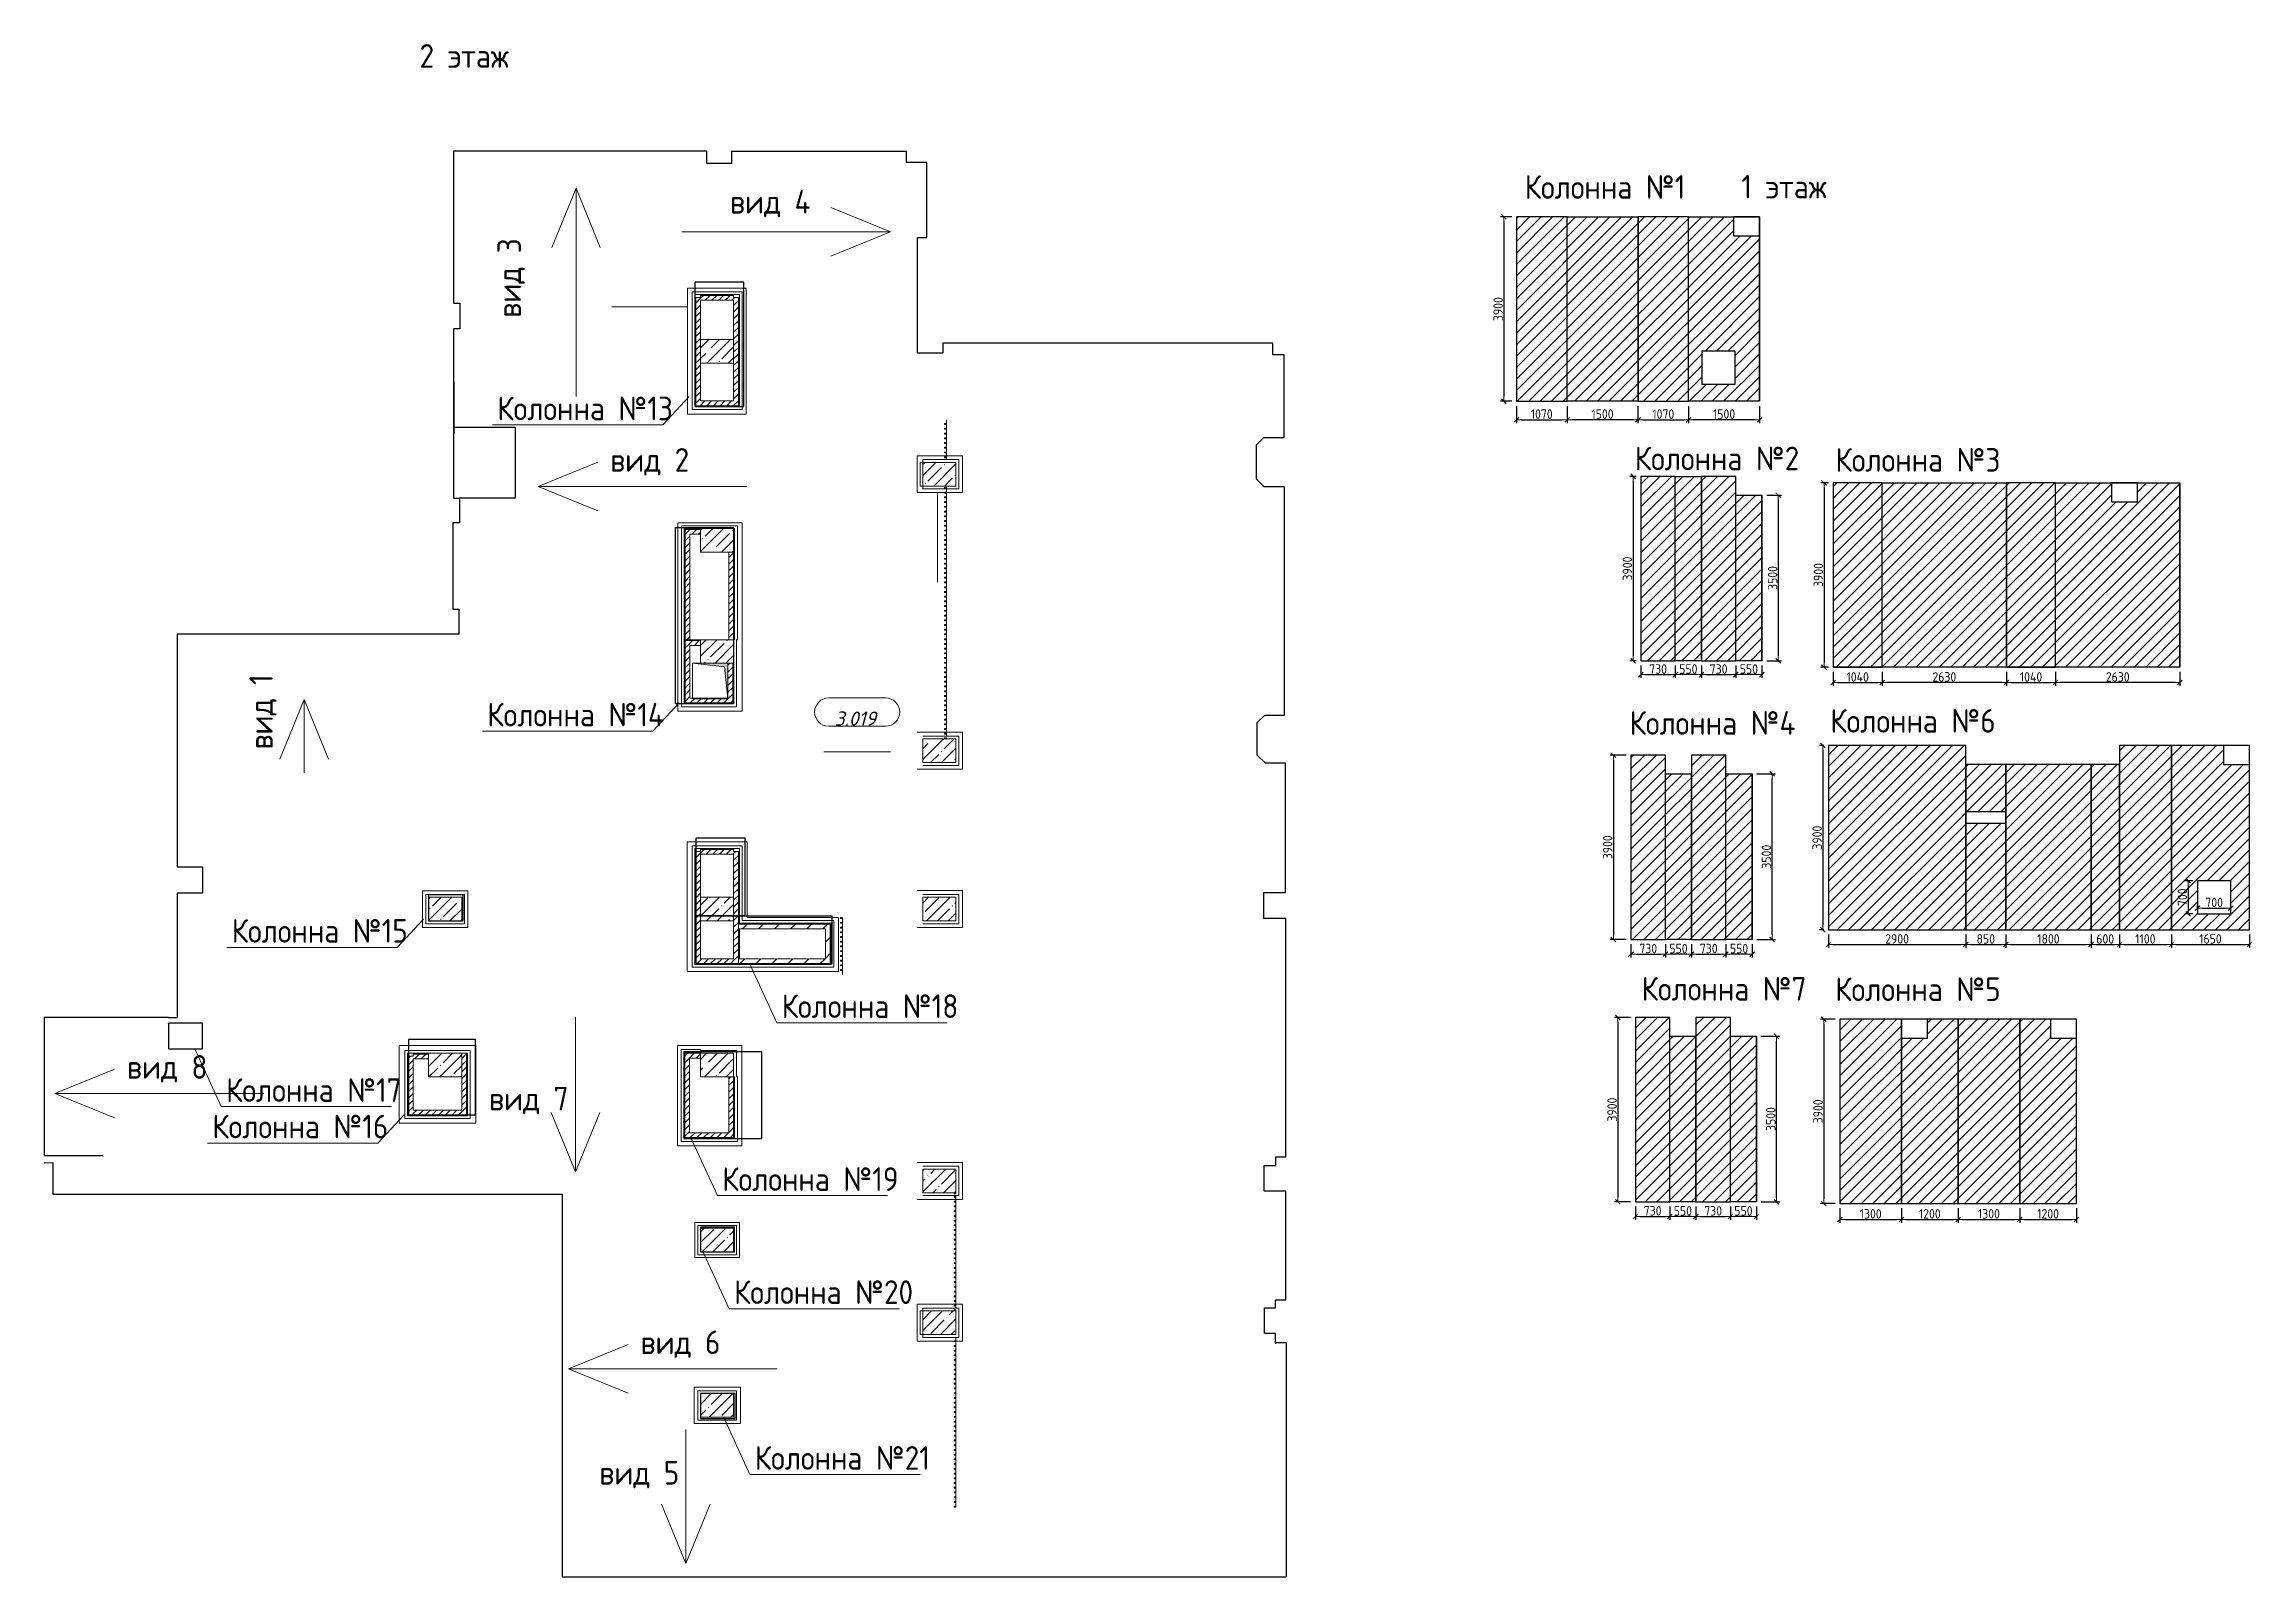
# Model space of a CAD drawing. Header units: millimetres. Extents: x 209 to 470115, y -86468 to 480215.
# Drawn here: x 160562 to 207237, y 242486 to 274910 of the extents above; entities that cross this region are included whole.
import ezdxf

# ---------------------------------------------------------------- set-up
doc = ezdxf.new("R2010")
doc.units = ezdxf.units.MM
for name, color, linetype, lineweight, true_color in [('A-AREA-IDEN-1', 7, 'Continuous', 9, 0xaaaaaa), ('A-DETL-7', 7, 'Continuous', 20, 0x01a6fe), ('A-FLOR-1', 7, 'Continuous', 5, 0xc0c0c0), ('I-WALL-15', 7, 'Continuous', 5, 0x787878), ('M-EQPM-1', 7, 'Continuous', 9, 0xaaaaaa), ('M-EQPM-2', 7, 'Continuous', 9, 0xe2e2e2)]:
    doc.layers.add(name, color=color, linetype=linetype, lineweight=lineweight, true_color=true_color)
for name, color, linetype, lineweight in [('A-DETL-MEDM', 7, 'Continuous', 9), ('A-WALL', 7, 'Continuous', 5), ('A-WALL-FNSH-1', 7, 'Continuous', 5), ('I-WALL', 7, 'Continuous', 5), ('S-COLS', 7, 'Continuous', 9), ('S-COLS-1', 7, 'Continuous', 5), ('Ограждение', 7, 'Continuous', 9), ('Ограждение-1', 7, 'Continuous', 20), ('основной', 250, 'Continuous', 15), ('Основные линии', 7, 'Continuous', 30), ('осново', 7, 'Continuous', 30), ('Пластиковые уголки', 1, 'Continuous', 30), ('Размеры', 7, 'Continuous', 15), ('Штриховка', 7, 'Continuous', 25)]:
    doc.layers.add(name, color=color, linetype=linetype, lineweight=lineweight)
doc.styles.add('ISOCPEUR_I', font='isocpeui.ttf', dxfattribs={"height": 300})
doc.styles.add('СПДС', font='isocpeur.ttf', dxfattribs={"width": 0.9})
doc.dimstyles.new('Размера А3', dxfattribs={"dimtxt": 200, "dimasz": 100, "dimexe": 70, "dimexo": 100, "dimgap": 20, "dimtad": 1, "dimdec": 0, "dimrnd": 10, "dimzin": 0, "dimdsep": 46, "dimtxsty": 'СПДС', "dimblk": 'ARROWHEAD_6', "dimcen": 1, "dimclrd": 256, "dimclre": 256, "dimclrt": 256, "dimazin": 0, "dimtfac": 1, "dimtdec": 0, "dimtmove": 2, "dimatfit": 3, "dimfxl": 1, "dimtolj": 1, "dimtzin": 0, "dimarcsym": 0})
pattern_1 = [(45, (85589.5, 186481.3), (-228.0985, 228.0985), []), (45, (85817.6, 186481.3), (-228.0985, 228.0985), [403.225, -80.645, 6.706, -73.939])]
pattern_2 = [(0, (85589.49, 186481.29), (406.4, 101.6), [6.706, -298.094, 6.706, -298.094, -1625.6]), (0, (85589.49, 186481.29), (406.4, 101.6), [-609.6, 6.706, -602.894, 6.706, -298.094, -711.2]), (0, (85589.49, 186481.29), (406.4, 101.6), [-1524, 6.706, -196.494, 6.706, -501.294]), (120, (85741.89, 186532.09), (-291.18818, 301.15272), [6.706, -298.094, 6.706, -298.094, -1625.6]), (120, (85741.89, 186532.09), (-291.18818, 301.15272), [-609.6, 6.706, -602.894, 6.706, -298.094, -711.2]), (120, (85741.89, 186532.09), (-291.18818, 301.15272), [-1524, 6.706, -196.494, 6.706, -501.294]), (240, (85792.69, 186735.29), (-115.21182, -402.75272), [6.706, -298.094, 6.706, -298.094, -1625.6]), (240, (85792.69, 186735.29), (-115.21182, -402.75272), [-609.6, 6.706, -602.894, 6.706, -298.094, -711.2]), (240, (85792.69, 186735.29), (-115.21182, -402.75272), [-1524, 6.706, -196.494, 6.706, -501.294])]
pattern_3 = [(45, (85589.49, 186481.29), (-70.71068, 70.71068), [])]
pattern_4 = [(45, (85589.5, 186481.3), (-169.70563, 169.70563), [])]

msp = doc.modelspace()

# ---------------------------------------------------------------- texts
at = {"layer": 'A-AREA-IDEN-1', "insert": (177712.7, 260492.3), "char_height": 300, "width": 900, "attachment_point": 8, "line_spacing_factor": 1.139951, "style": 'ISOCPEUR_I'}
msp.add_mtext('\\pxqc,t8.46667,16.93333,25.4,33.86667,42.33333,50.8,59.26667,67.73333,76.2,84.66667,93.13333,101.6,110.06667,118.53333,127,135.46667,143.93333,152.4,160.86667,169.33333,177.8,186.26667,194.73333,203.2,211.66667,220.13333,228.6,237.06667,245.53333,254,262.46667,270.93333;{3.019}', dxfattribs=at)
at = {"layer": 'Основные линии', "char_height": 500, "attachment_point": 1, "style": 'СПДС'}
for s, width, gutter_width, insert in [('2 этаж ', 2291.008, 1622.4, (168498.7, 274910.4)), ('1 этаж ', 2291.008, 1622.4, (196443, 272146.3)), ('вид 4', 3371.815, 1678.4, (175062.7, 271825.8)), ('вид 2', 2769.041, 1678.4, (172528.6, 266364.4)), ('вид 8', 2769.041, 1678.4, (162311.5, 253523.9)), ('вид 7', 3371.815, 1678.4, (169968.6, 252852.3)), ('вид 6', 2769.041, 1678.4, (173170.5, 247698.2)), ('вид 5', 3371.815, 1678.4, (172299.1, 244938.7))]:
    msp.add_mtext_dynamic_manual_height_columns(s, width=width, gutter_width=gutter_width, heights=[0], dxfattribs=dict(at, insert=insert))
at = {"layer": 'Основные линии', "char_height": 500, "attachment_point": 1, "rotation": 90, "style": 'СПДС'}
for s, insert in [('вид 3', (170142.3, 269121.9)), ('вид 1', (164894.8, 259989.2))]:
    msp.add_mtext_dynamic_manual_height_columns(s, width=3371.815, gutter_width=1678.4, heights=[0], dxfattribs=dict(at, insert=insert))
at = {"layer": 'осново', "char_height": 500, "attachment_point": 1, "style": 'СПДС'}
for s, width, insert in [('Колонна №1', 3371.815, (191863.8, 272138)), ('Колонна №13', 3780.915, (170142.3, 267453.8)), ('Колонна №2', 3371.815, (194191, 266395.7)), ('Колонна №3', 3371.815, (198434.2, 266365.4)), ('Колонна №14', 3780.915, (169931.5, 260975.6)), ('Колонна №4', 3618.872, (194080.3, 260800.6)), ('Колонна №6', 3618.872, (198324.6, 260844.5)), ('Колонна №15', 3780.915, (164526.6, 256401.6)), ('Колонна №7', 3618.872, (194336.5, 255177.1)), ('Колонна №5', 3618.872, (198428.9, 255166.9)), ('Колонна №18', 3780.915, (176155.1, 254809)), ('Колонна №17', 3780.915, (164408.1, 253033.9)), ('Колонна №16', 3780.915, (164117.1, 252263.1)), ('Колонна №19', 3714.233, (174898.4, 251150.6)), ('Колонна №20', 3714.233, (175146.9, 248758.9)), ('Колонна №21', 3714.233, (175586, 245252.7))]:
    msp.add_mtext_dynamic_manual_height_columns(s, width=width, gutter_width=1678.4, heights=[0], dxfattribs=dict(at, insert=insert))

# ---------------------------------------------------------------- blocks, each defined once
blk = doc.blocks.new('ARROWHEAD_6')
at = {"color": 0, "linetype": 'Continuous'}
for p, q in [((0, 0), (-1, 0)), ((-0.5, -0.5), (0.5, 0.5))]:
    blk.add_line(p, q, dxfattribs=at)
blk = doc.blocks.new('*D1707')
at = {"layer": 'Defpoints', "color": 0, "transparency": 16777216}
for p in [(198385, 265630), (198192, 261730), (198385, 261730)]:
    blk.add_point(p, dxfattribs=at)
at = {"layer": 'Размеры', "lineweight": -2, "transparency": 16777216}
for p, q in [((198285, 265630), (198122, 265630)), ((198192, 265530), (198192, 261830)), ((198285, 261730), (198122, 261730))]:
    blk.add_line(p, q, dxfattribs=at)
at = {"layer": 'Размеры', "lineweight": -2, "transparency": 16777216, "xscale": 100, "yscale": 100, "zscale": 100}
for p, rotation in [((198192, 265630), 90), ((198192, 261730), 270)]:
    blk.add_blockref('ARROWHEAD_6', p, dxfattribs=dict(at, rotation=rotation))
at = {"layer": 'Размеры', "transparency": 16777216, "insert": (198072, 263680), "char_height": 200, "attachment_point": 5, "rotation": 90, "style": 'СПДС'}
blk.add_mtext('\\A1;3900', dxfattribs=at)
blk = doc.blocks.new('*D1708')
at = {"layer": 'Defpoints', "color": 0, "transparency": 16777216}
for p in [(198385, 261730), (199422, 261730), (199422, 261404)]:
    blk.add_point(p, dxfattribs=at)
at = {"layer": 'Размеры', "lineweight": -2, "transparency": 16777216}
for p, q in [((198385, 261630), (198385, 261334)), ((198485, 261404), (199322, 261404)), ((199422, 261630), (199422, 261334))]:
    blk.add_line(p, q, dxfattribs=at)
at = {"layer": 'Размеры', "lineweight": -2, "transparency": 16777216, "xscale": 100, "yscale": 100, "zscale": 100, "rotation": 180}
blk.add_blockref('ARROWHEAD_6', (198385, 261404), dxfattribs=at)
at = {"layer": 'Размеры', "lineweight": -2, "transparency": 16777216, "xscale": 100, "yscale": 100, "zscale": 100}
blk.add_blockref('ARROWHEAD_6', (199422, 261404), dxfattribs=at)
at = {"layer": 'Размеры', "transparency": 16777216, "insert": (198904, 261524), "char_height": 200, "attachment_point": 5, "style": 'СПДС'}
blk.add_mtext('\\A1;1040', dxfattribs=at)
blk = doc.blocks.new('*D1709')
at = {"layer": 'Defpoints', "color": 0, "transparency": 16777216}
for p in [(199422, 261730), (199422, 261404), (202050, 261730)]:
    blk.add_point(p, dxfattribs=at)
at = {"layer": 'Размеры', "lineweight": -2, "transparency": 16777216}
for p, q in [((199422, 261630), (199422, 261334)), ((201950, 261404), (199522, 261404)), ((202050, 261630), (202050, 261334))]:
    blk.add_line(p, q, dxfattribs=at)
at = {"layer": 'Размеры', "lineweight": -2, "transparency": 16777216, "xscale": 100, "yscale": 100, "zscale": 100, "rotation": 180}
blk.add_blockref('ARROWHEAD_6', (199422, 261404), dxfattribs=at)
at = {"layer": 'Размеры', "lineweight": -2, "transparency": 16777216, "xscale": 100, "yscale": 100, "zscale": 100}
blk.add_blockref('ARROWHEAD_6', (202050, 261404), dxfattribs=at)
at = {"layer": 'Размеры', "transparency": 16777216, "insert": (200736, 261524), "char_height": 200, "attachment_point": 5, "style": 'СПДС'}
blk.add_mtext('\\A1;2630', dxfattribs=at)
blk = doc.blocks.new('*D1710')
at = {"layer": 'Defpoints', "color": 0, "transparency": 16777216}
for p in [(202050, 261730), (203088, 261730), (203088, 261404)]:
    blk.add_point(p, dxfattribs=at)
at = {"layer": 'Размеры', "lineweight": -2, "transparency": 16777216}
for p, q in [((202050, 261630), (202050, 261334)), ((202150, 261404), (202988, 261404)), ((203088, 261630), (203088, 261334))]:
    blk.add_line(p, q, dxfattribs=at)
at = {"layer": 'Размеры', "lineweight": -2, "transparency": 16777216, "xscale": 100, "yscale": 100, "zscale": 100, "rotation": 180}
blk.add_blockref('ARROWHEAD_6', (202050, 261404), dxfattribs=at)
at = {"layer": 'Размеры', "lineweight": -2, "transparency": 16777216, "xscale": 100, "yscale": 100, "zscale": 100}
blk.add_blockref('ARROWHEAD_6', (203088, 261404), dxfattribs=at)
at = {"layer": 'Размеры', "transparency": 16777216, "insert": (202569, 261524), "char_height": 200, "attachment_point": 5, "style": 'СПДС'}
blk.add_mtext('\\A1;1040', dxfattribs=at)
blk = doc.blocks.new('*D1711')
at = {"layer": 'Defpoints', "color": 0, "transparency": 16777216}
for p in [(203088, 261730), (203088, 261404), (205716, 261730)]:
    blk.add_point(p, dxfattribs=at)
at = {"layer": 'Размеры', "lineweight": -2, "transparency": 16777216}
for p, q in [((203088, 261630), (203088, 261334)), ((205616, 261404), (203188, 261404)), ((205716, 261630), (205716, 261334))]:
    blk.add_line(p, q, dxfattribs=at)
at = {"layer": 'Размеры', "lineweight": -2, "transparency": 16777216, "xscale": 100, "yscale": 100, "zscale": 100, "rotation": 180}
blk.add_blockref('ARROWHEAD_6', (203088, 261404), dxfattribs=at)
at = {"layer": 'Размеры', "lineweight": -2, "transparency": 16777216, "xscale": 100, "yscale": 100, "zscale": 100}
blk.add_blockref('ARROWHEAD_6', (205716, 261404), dxfattribs=at)
at = {"layer": 'Размеры', "transparency": 16777216, "insert": (204402, 261524), "char_height": 200, "attachment_point": 5, "style": 'СПДС'}
blk.add_mtext('\\A1;2630', dxfattribs=at)
blk = doc.blocks.new('*D1684')
at = {"layer": 'Defpoints', "color": 0, "transparency": 16777216}
for p in [(198287, 260074), (198167, 256174), (198287, 256174)]:
    blk.add_point(p, dxfattribs=at)
at = {"layer": 'Размеры', "lineweight": -2, "transparency": 16777216}
for p, q in [((198187, 260074), (198097, 260074)), ((198167, 259974), (198167, 256274)), ((198187, 256174), (198097, 256174))]:
    blk.add_line(p, q, dxfattribs=at)
at = {"layer": 'Размеры', "lineweight": -2, "transparency": 16777216, "xscale": 100, "yscale": 100, "zscale": 100}
for p, rotation in [((198167, 260074), 90), ((198167, 256174), 270)]:
    blk.add_blockref('ARROWHEAD_6', p, dxfattribs=dict(at, rotation=rotation))
at = {"layer": 'Размеры', "transparency": 16777216, "insert": (198047, 258124), "char_height": 200, "attachment_point": 5, "rotation": 90, "style": 'СПДС'}
blk.add_mtext('\\A1;3900', dxfattribs=at)
blk = doc.blocks.new('*D1685')
at = {"layer": 'Defpoints', "color": 0, "transparency": 16777216}
for p in [(198287, 256174), (201187, 256174), (201187, 255862)]:
    blk.add_point(p, dxfattribs=at)
at = {"layer": 'Размеры', "lineweight": -2, "transparency": 16777216}
for p, q in [((198287, 256074), (198287, 255792)), ((198387, 255862), (201087, 255862)), ((201187, 256074), (201187, 255792))]:
    blk.add_line(p, q, dxfattribs=at)
at = {"layer": 'Размеры', "lineweight": -2, "transparency": 16777216, "xscale": 100, "yscale": 100, "zscale": 100, "rotation": 180}
blk.add_blockref('ARROWHEAD_6', (198287, 255862), dxfattribs=at)
at = {"layer": 'Размеры', "lineweight": -2, "transparency": 16777216, "xscale": 100, "yscale": 100, "zscale": 100}
blk.add_blockref('ARROWHEAD_6', (201187, 255862), dxfattribs=at)
at = {"layer": 'Размеры', "transparency": 16777216, "insert": (199737, 255982), "char_height": 200, "attachment_point": 5, "style": 'СПДС'}
blk.add_mtext('\\A1;2900', dxfattribs=at)
blk = doc.blocks.new('*D1686')
at = {"layer": 'Defpoints', "color": 0, "transparency": 16777216}
for p in [(201187, 256174), (202037, 256174), (202037, 255861)]:
    blk.add_point(p, dxfattribs=at)
at = {"layer": 'Размеры', "lineweight": -2, "transparency": 16777216}
for p, q in [((201187, 256074), (201187, 255791)), ((201287, 255861), (201937, 255861)), ((202037, 256074), (202037, 255791))]:
    blk.add_line(p, q, dxfattribs=at)
at = {"layer": 'Размеры', "lineweight": -2, "transparency": 16777216, "xscale": 100, "yscale": 100, "zscale": 100, "rotation": 180}
blk.add_blockref('ARROWHEAD_6', (201187, 255861), dxfattribs=at)
at = {"layer": 'Размеры', "lineweight": -2, "transparency": 16777216, "xscale": 100, "yscale": 100, "zscale": 100}
blk.add_blockref('ARROWHEAD_6', (202037, 255861), dxfattribs=at)
at = {"layer": 'Размеры', "transparency": 16777216, "insert": (201612, 255981), "char_height": 200, "attachment_point": 5, "style": 'СПДС'}
blk.add_mtext('\\A1;850', dxfattribs=at)
blk = doc.blocks.new('*D1687')
at = {"layer": 'Defpoints', "color": 0, "transparency": 16777216}
for p in [(202037, 256174), (203837, 256174), (203837, 255862)]:
    blk.add_point(p, dxfattribs=at)
at = {"layer": 'Размеры', "lineweight": -2, "transparency": 16777216}
for p, q in [((202037, 256074), (202037, 255792)), ((202137, 255862), (203737, 255862)), ((203837, 256074), (203837, 255792))]:
    blk.add_line(p, q, dxfattribs=at)
at = {"layer": 'Размеры', "lineweight": -2, "transparency": 16777216, "xscale": 100, "yscale": 100, "zscale": 100, "rotation": 180}
blk.add_blockref('ARROWHEAD_6', (202037, 255862), dxfattribs=at)
at = {"layer": 'Размеры', "lineweight": -2, "transparency": 16777216, "xscale": 100, "yscale": 100, "zscale": 100}
blk.add_blockref('ARROWHEAD_6', (203837, 255862), dxfattribs=at)
at = {"layer": 'Размеры', "transparency": 16777216, "insert": (202937, 255982), "char_height": 200, "attachment_point": 5, "style": 'СПДС'}
blk.add_mtext('\\A1;1800', dxfattribs=at)
blk = doc.blocks.new('*D1688')
at = {"layer": 'Defpoints', "color": 0, "transparency": 16777216}
for p in [(203837, 256174), (204437, 256174), (204437, 255861)]:
    blk.add_point(p, dxfattribs=at)
at = {"layer": 'Размеры', "lineweight": -2, "transparency": 16777216}
for p, q in [((203837, 256074), (203837, 255791)), ((203937, 255861), (204337, 255861)), ((204437, 256074), (204437, 255791))]:
    blk.add_line(p, q, dxfattribs=at)
at = {"layer": 'Размеры', "lineweight": -2, "transparency": 16777216, "xscale": 100, "yscale": 100, "zscale": 100, "rotation": 180}
blk.add_blockref('ARROWHEAD_6', (203837, 255861), dxfattribs=at)
at = {"layer": 'Размеры', "lineweight": -2, "transparency": 16777216, "xscale": 100, "yscale": 100, "zscale": 100}
blk.add_blockref('ARROWHEAD_6', (204437, 255861), dxfattribs=at)
at = {"layer": 'Размеры', "transparency": 16777216, "insert": (204137, 255981), "char_height": 200, "attachment_point": 5, "style": 'СПДС'}
blk.add_mtext('\\A1;600', dxfattribs=at)
blk = doc.blocks.new('*D1689')
at = {"layer": 'Defpoints', "color": 0, "transparency": 16777216}
for p in [(204437, 256174), (205537, 256174), (205537, 255862)]:
    blk.add_point(p, dxfattribs=at)
at = {"layer": 'Размеры', "lineweight": -2, "transparency": 16777216}
for p, q in [((204437, 256074), (204437, 255792)), ((204537, 255862), (205437, 255862)), ((205537, 256074), (205537, 255792))]:
    blk.add_line(p, q, dxfattribs=at)
at = {"layer": 'Размеры', "lineweight": -2, "transparency": 16777216, "xscale": 100, "yscale": 100, "zscale": 100, "rotation": 180}
blk.add_blockref('ARROWHEAD_6', (204437, 255862), dxfattribs=at)
at = {"layer": 'Размеры', "lineweight": -2, "transparency": 16777216, "xscale": 100, "yscale": 100, "zscale": 100}
blk.add_blockref('ARROWHEAD_6', (205537, 255862), dxfattribs=at)
at = {"layer": 'Размеры', "transparency": 16777216, "insert": (204987, 255982), "char_height": 200, "attachment_point": 5, "style": 'СПДС'}
blk.add_mtext('\\A1;1100', dxfattribs=at)
blk = doc.blocks.new('*D1690')
at = {"layer": 'Defpoints', "color": 0, "transparency": 16777216}
for p in [(205537, 256174), (207187, 256174), (207187, 255862)]:
    blk.add_point(p, dxfattribs=at)
at = {"layer": 'Размеры', "lineweight": -2, "transparency": 16777216}
for p, q in [((205537, 256074), (205537, 255792)), ((205637, 255862), (207087, 255862)), ((207187, 256074), (207187, 255792))]:
    blk.add_line(p, q, dxfattribs=at)
at = {"layer": 'Размеры', "lineweight": -2, "transparency": 16777216, "xscale": 100, "yscale": 100, "zscale": 100, "rotation": 180}
blk.add_blockref('ARROWHEAD_6', (205537, 255862), dxfattribs=at)
at = {"layer": 'Размеры', "lineweight": -2, "transparency": 16777216, "xscale": 100, "yscale": 100, "zscale": 100}
blk.add_blockref('ARROWHEAD_6', (207187, 255862), dxfattribs=at)
at = {"layer": 'Размеры', "transparency": 16777216, "insert": (206362, 255982), "char_height": 200, "attachment_point": 5, "style": 'СПДС'}
blk.add_mtext('\\A1;1650', dxfattribs=at)
blk = doc.blocks.new('*D1691')
at = {"layer": 'Defpoints', "color": 0, "transparency": 16777216}
for p in [(206090, 256513), (206790, 256634), (206790, 256513)]:
    blk.add_point(p, dxfattribs=at)
at = {"layer": 'Размеры', "lineweight": -2, "transparency": 16777216}
for p, q in [((206090, 256613), (206090, 256704)), ((206190, 256634), (206690, 256634)), ((206790, 256613), (206790, 256704))]:
    blk.add_line(p, q, dxfattribs=at)
at = {"layer": 'Размеры', "lineweight": -2, "transparency": 16777216, "xscale": 100, "yscale": 100, "zscale": 100, "rotation": 180}
blk.add_blockref('ARROWHEAD_6', (206090, 256634), dxfattribs=at)
at = {"layer": 'Размеры', "lineweight": -2, "transparency": 16777216, "xscale": 100, "yscale": 100, "zscale": 100}
blk.add_blockref('ARROWHEAD_6', (206790, 256634), dxfattribs=at)
at = {"layer": 'Размеры', "transparency": 16777216, "insert": (206440, 256754), "char_height": 200, "attachment_point": 5, "style": 'СПДС'}
blk.add_mtext('\\A1;700', dxfattribs=at)
blk = doc.blocks.new('*D1692')
at = {"layer": 'Defpoints', "color": 0, "transparency": 16777216}
for p in [(206090, 257213), (205889, 256513), (206090, 256513)]:
    blk.add_point(p, dxfattribs=at)
at = {"layer": 'Размеры', "lineweight": -2, "transparency": 16777216}
for p, q in [((205990, 257213), (205819, 257213)), ((205889, 257113), (205889, 256613)), ((205990, 256513), (205819, 256513))]:
    blk.add_line(p, q, dxfattribs=at)
at = {"layer": 'Размеры', "lineweight": -2, "transparency": 16777216, "xscale": 100, "yscale": 100, "zscale": 100}
for p, rotation in [((205889, 257213), 90), ((205889, 256513), 270)]:
    blk.add_blockref('ARROWHEAD_6', p, dxfattribs=dict(at, rotation=rotation))
at = {"layer": 'Размеры', "transparency": 16777216, "insert": (205769, 256863), "char_height": 200, "attachment_point": 5, "rotation": 90, "style": 'СПДС'}
blk.add_mtext('\\A1;700', dxfattribs=at)
blk = doc.blocks.new('*D1693')
at = {"layer": 'Defpoints', "color": 0, "transparency": 16777216}
for p in [(191689, 267355), (192759, 267355), (192759, 266965)]:
    blk.add_point(p, dxfattribs=at)
at = {"layer": 'Размеры', "lineweight": -2, "transparency": 16777216}
for p, q in [((191689, 267255), (191689, 266895)), ((192759, 267255), (192759, 266895)), ((191789, 266965), (192659, 266965))]:
    blk.add_line(p, q, dxfattribs=at)
at = {"layer": 'Размеры', "lineweight": -2, "transparency": 16777216, "xscale": 100, "yscale": 100, "zscale": 100, "rotation": 180}
blk.add_blockref('ARROWHEAD_6', (191689, 266965), dxfattribs=at)
at = {"layer": 'Размеры', "lineweight": -2, "transparency": 16777216, "xscale": 100, "yscale": 100, "zscale": 100}
blk.add_blockref('ARROWHEAD_6', (192759, 266965), dxfattribs=at)
at = {"layer": 'Размеры', "transparency": 16777216, "insert": (192224, 267085), "char_height": 200, "attachment_point": 5, "style": 'СПДС'}
blk.add_mtext('\\A1;1070', dxfattribs=at)
blk = doc.blocks.new('*D1694')
at = {"layer": 'Defpoints', "color": 0, "transparency": 16777216}
for p in [(192759, 267355), (194259, 267355), (192759, 266965)]:
    blk.add_point(p, dxfattribs=at)
at = {"layer": 'Размеры', "lineweight": -2, "transparency": 16777216}
for p, q in [((192759, 267255), (192759, 266895)), ((194259, 267255), (194259, 266895)), ((194159, 266965), (192859, 266965))]:
    blk.add_line(p, q, dxfattribs=at)
at = {"layer": 'Размеры', "lineweight": -2, "transparency": 16777216, "xscale": 100, "yscale": 100, "zscale": 100, "rotation": 180}
blk.add_blockref('ARROWHEAD_6', (192759, 266965), dxfattribs=at)
at = {"layer": 'Размеры', "lineweight": -2, "transparency": 16777216, "xscale": 100, "yscale": 100, "zscale": 100}
blk.add_blockref('ARROWHEAD_6', (194259, 266965), dxfattribs=at)
at = {"layer": 'Размеры', "transparency": 16777216, "insert": (193509, 267085), "char_height": 200, "attachment_point": 5, "style": 'СПДС'}
blk.add_mtext('\\A1;1500', dxfattribs=at)
blk = doc.blocks.new('*D1695')
at = {"layer": 'Defpoints', "color": 0, "transparency": 16777216}
for p in [(194259, 267355), (195329, 267355), (195329, 266965)]:
    blk.add_point(p, dxfattribs=at)
at = {"layer": 'Размеры', "lineweight": -2, "transparency": 16777216}
for p, q in [((194259, 267255), (194259, 266895)), ((195329, 267255), (195329, 266895)), ((194359, 266965), (195229, 266965))]:
    blk.add_line(p, q, dxfattribs=at)
at = {"layer": 'Размеры', "lineweight": -2, "transparency": 16777216, "xscale": 100, "yscale": 100, "zscale": 100, "rotation": 180}
blk.add_blockref('ARROWHEAD_6', (194259, 266965), dxfattribs=at)
at = {"layer": 'Размеры', "lineweight": -2, "transparency": 16777216, "xscale": 100, "yscale": 100, "zscale": 100}
blk.add_blockref('ARROWHEAD_6', (195329, 266965), dxfattribs=at)
at = {"layer": 'Размеры', "transparency": 16777216, "insert": (194794, 267085), "char_height": 200, "attachment_point": 5, "style": 'СПДС'}
blk.add_mtext('\\A1;1070', dxfattribs=at)
blk = doc.blocks.new('*D1696')
at = {"layer": 'Defpoints', "color": 0, "transparency": 16777216}
for p in [(195329, 267355), (196829, 267355), (195329, 266965)]:
    blk.add_point(p, dxfattribs=at)
at = {"layer": 'Размеры', "lineweight": -2, "transparency": 16777216}
for p, q in [((195329, 267255), (195329, 266895)), ((196829, 267255), (196829, 266895)), ((196729, 266965), (195429, 266965))]:
    blk.add_line(p, q, dxfattribs=at)
at = {"layer": 'Размеры', "lineweight": -2, "transparency": 16777216, "xscale": 100, "yscale": 100, "zscale": 100, "rotation": 180}
blk.add_blockref('ARROWHEAD_6', (195329, 266965), dxfattribs=at)
at = {"layer": 'Размеры', "lineweight": -2, "transparency": 16777216, "xscale": 100, "yscale": 100, "zscale": 100}
blk.add_blockref('ARROWHEAD_6', (196829, 266965), dxfattribs=at)
at = {"layer": 'Размеры', "transparency": 16777216, "insert": (196079, 267085), "char_height": 200, "attachment_point": 5, "style": 'СПДС'}
blk.add_mtext('\\A1;1500', dxfattribs=at)
blk = doc.blocks.new('*D1697')
at = {"layer": 'Defpoints', "color": 0, "transparency": 16777216}
for p in [(191689, 271255), (191422, 267355), (191689, 267355)]:
    blk.add_point(p, dxfattribs=at)
at = {"layer": 'Размеры', "lineweight": -2, "transparency": 16777216}
for p, q in [((191589, 271255), (191352, 271255)), ((191422, 271155), (191422, 267455)), ((191589, 267355), (191352, 267355))]:
    blk.add_line(p, q, dxfattribs=at)
at = {"layer": 'Размеры', "lineweight": -2, "transparency": 16777216, "xscale": 100, "yscale": 100, "zscale": 100}
for p, rotation in [((191422, 271255), 90), ((191422, 267355), 270)]:
    blk.add_blockref('ARROWHEAD_6', p, dxfattribs=dict(at, rotation=rotation))
at = {"layer": 'Размеры', "transparency": 16777216, "insert": (191302, 269305), "char_height": 200, "attachment_point": 5, "rotation": 90, "style": 'СПДС'}
blk.add_mtext('\\A1;3900', dxfattribs=at)
blk = doc.blocks.new('*D1698')
at = {"layer": 'Defpoints', "color": 0, "transparency": 16777216}
for p in [(194320, 261867), (195048, 261867), (195048, 261572)]:
    blk.add_point(p, dxfattribs=at)
at = {"layer": 'Размеры', "lineweight": -2, "transparency": 16777216}
for p, q in [((194320, 261767), (194320, 261502)), ((194420, 261572), (194948, 261572)), ((195048, 261767), (195048, 261502))]:
    blk.add_line(p, q, dxfattribs=at)
at = {"layer": 'Размеры', "lineweight": -2, "transparency": 16777216, "xscale": 100, "yscale": 100, "zscale": 100, "rotation": 180}
blk.add_blockref('ARROWHEAD_6', (194320, 261572), dxfattribs=at)
at = {"layer": 'Размеры', "lineweight": -2, "transparency": 16777216, "xscale": 100, "yscale": 100, "zscale": 100}
blk.add_blockref('ARROWHEAD_6', (195048, 261572), dxfattribs=at)
at = {"layer": 'Размеры', "transparency": 16777216, "insert": (194684, 261692), "char_height": 200, "attachment_point": 5, "style": 'СПДС'}
blk.add_mtext('\\A1;730', dxfattribs=at)
blk = doc.blocks.new('*D1699')
at = {"layer": 'Defpoints', "color": 0, "transparency": 16777216}
for p in [(194320, 265767), (194156, 261867), (194320, 261867)]:
    blk.add_point(p, dxfattribs=at)
at = {"layer": 'Размеры', "lineweight": -2, "transparency": 16777216}
for p, q in [((194220, 265767), (194086, 265767)), ((194156, 265667), (194156, 261967)), ((194220, 261867), (194086, 261867))]:
    blk.add_line(p, q, dxfattribs=at)
at = {"layer": 'Размеры', "lineweight": -2, "transparency": 16777216, "xscale": 100, "yscale": 100, "zscale": 100}
for p, rotation in [((194156, 265767), 90), ((194156, 261867), 270)]:
    blk.add_blockref('ARROWHEAD_6', p, dxfattribs=dict(at, rotation=rotation))
at = {"layer": 'Размеры', "transparency": 16777216, "insert": (194036, 263817), "char_height": 200, "attachment_point": 5, "rotation": 90, "style": 'СПДС'}
blk.add_mtext('\\A1;3900', dxfattribs=at)
blk = doc.blocks.new('*D1700')
at = {"layer": 'Defpoints', "color": 0, "transparency": 16777216}
for p in [(196880, 265367), (196880, 261867), (197226, 261867)]:
    blk.add_point(p, dxfattribs=at)
at = {"layer": 'Размеры', "lineweight": -2, "transparency": 16777216}
for p, q in [((196980, 265367), (197296, 265367)), ((197226, 265267), (197226, 261967)), ((196980, 261867), (197296, 261867))]:
    blk.add_line(p, q, dxfattribs=at)
at = {"layer": 'Размеры', "lineweight": -2, "transparency": 16777216, "xscale": 100, "yscale": 100, "zscale": 100}
for p, rotation in [((197226, 265367), 90), ((197226, 261867), 270)]:
    blk.add_blockref('ARROWHEAD_6', p, dxfattribs=dict(at, rotation=rotation))
at = {"layer": 'Размеры', "transparency": 16777216, "insert": (197106, 263617), "char_height": 200, "attachment_point": 5, "rotation": 90, "style": 'СПДС'}
blk.add_mtext('\\A1;3500', dxfattribs=at)
blk = doc.blocks.new('*D1701')
at = {"layer": 'Defpoints', "color": 0, "transparency": 16777216}
for p in [(195048, 261867), (195600, 261867), (195048, 261572)]:
    blk.add_point(p, dxfattribs=at)
at = {"layer": 'Размеры', "lineweight": -2, "transparency": 16777216}
for p, q in [((195048, 261767), (195048, 261502)), ((195500, 261572), (195148, 261572)), ((195600, 261767), (195600, 261502))]:
    blk.add_line(p, q, dxfattribs=at)
at = {"layer": 'Размеры', "lineweight": -2, "transparency": 16777216, "xscale": 100, "yscale": 100, "zscale": 100, "rotation": 180}
blk.add_blockref('ARROWHEAD_6', (195048, 261572), dxfattribs=at)
at = {"layer": 'Размеры', "lineweight": -2, "transparency": 16777216, "xscale": 100, "yscale": 100, "zscale": 100}
blk.add_blockref('ARROWHEAD_6', (195600, 261572), dxfattribs=at)
at = {"layer": 'Размеры', "transparency": 16777216, "insert": (195324, 261692), "char_height": 200, "attachment_point": 5, "style": 'СПДС'}
blk.add_mtext('\\A1;550', dxfattribs=at)
blk = doc.blocks.new('*D1676')
at = {"layer": 'Defpoints', "color": 0, "transparency": 16777216}
for p in [(195600, 261867), (196328, 261867), (196328, 261572)]:
    blk.add_point(p, dxfattribs=at)
at = {"layer": 'Размеры', "lineweight": -2, "transparency": 16777216}
for p, q in [((195600, 261767), (195600, 261502)), ((195700, 261572), (196228, 261572)), ((196328, 261767), (196328, 261502))]:
    blk.add_line(p, q, dxfattribs=at)
at = {"layer": 'Размеры', "lineweight": -2, "transparency": 16777216, "xscale": 100, "yscale": 100, "zscale": 100, "rotation": 180}
blk.add_blockref('ARROWHEAD_6', (195600, 261572), dxfattribs=at)
at = {"layer": 'Размеры', "lineweight": -2, "transparency": 16777216, "xscale": 100, "yscale": 100, "zscale": 100}
blk.add_blockref('ARROWHEAD_6', (196328, 261572), dxfattribs=at)
at = {"layer": 'Размеры', "transparency": 16777216, "insert": (195964, 261692), "char_height": 200, "attachment_point": 5, "style": 'СПДС'}
blk.add_mtext('\\A1;730', dxfattribs=at)
blk = doc.blocks.new('*D1677')
at = {"layer": 'Defpoints', "color": 0, "transparency": 16777216}
for p in [(196328, 261867), (196880, 261867), (196328, 261572)]:
    blk.add_point(p, dxfattribs=at)
at = {"layer": 'Размеры', "lineweight": -2, "transparency": 16777216}
for p, q in [((196328, 261767), (196328, 261502)), ((196780, 261572), (196428, 261572)), ((196880, 261767), (196880, 261502))]:
    blk.add_line(p, q, dxfattribs=at)
at = {"layer": 'Размеры', "lineweight": -2, "transparency": 16777216, "xscale": 100, "yscale": 100, "zscale": 100, "rotation": 180}
blk.add_blockref('ARROWHEAD_6', (196328, 261572), dxfattribs=at)
at = {"layer": 'Размеры', "lineweight": -2, "transparency": 16777216, "xscale": 100, "yscale": 100, "zscale": 100}
blk.add_blockref('ARROWHEAD_6', (196880, 261572), dxfattribs=at)
at = {"layer": 'Размеры', "transparency": 16777216, "insert": (196604, 261692), "char_height": 200, "attachment_point": 5, "style": 'СПДС'}
blk.add_mtext('\\A1;550', dxfattribs=at)
blk = doc.blocks.new('*D1702')
at = {"layer": 'Defpoints', "color": 0, "transparency": 16777216}
for p in [(194111, 259871), (193738, 255971), (194111, 255971)]:
    blk.add_point(p, dxfattribs=at)
at = {"layer": 'Размеры', "lineweight": -2, "transparency": 16777216}
for p, q in [((194011, 259871), (193668, 259871)), ((193738, 259771), (193738, 256071)), ((194011, 255971), (193668, 255971))]:
    blk.add_line(p, q, dxfattribs=at)
at = {"layer": 'Размеры', "lineweight": -2, "transparency": 16777216, "xscale": 100, "yscale": 100, "zscale": 100}
for p, rotation in [((193738, 259871), 90), ((193738, 255971), 270)]:
    blk.add_blockref('ARROWHEAD_6', p, dxfattribs=dict(at, rotation=rotation))
at = {"layer": 'Размеры', "transparency": 16777216, "insert": (193618, 257921), "char_height": 200, "attachment_point": 5, "rotation": 90, "style": 'СПДС'}
blk.add_mtext('\\A1;3900', dxfattribs=at)
blk = doc.blocks.new('*D1703')
at = {"layer": 'Defpoints', "color": 0, "transparency": 16777216}
for p in [(194111, 255971), (194839, 255971), (194839, 255658)]:
    blk.add_point(p, dxfattribs=at)
at = {"layer": 'Размеры', "lineweight": -2, "transparency": 16777216}
for p, q in [((194111, 255871), (194111, 255588)), ((194839, 255871), (194839, 255588)), ((194211, 255658), (194739, 255658))]:
    blk.add_line(p, q, dxfattribs=at)
at = {"layer": 'Размеры', "lineweight": -2, "transparency": 16777216, "xscale": 100, "yscale": 100, "zscale": 100, "rotation": 180}
blk.add_blockref('ARROWHEAD_6', (194111, 255658), dxfattribs=at)
at = {"layer": 'Размеры', "lineweight": -2, "transparency": 16777216, "xscale": 100, "yscale": 100, "zscale": 100}
blk.add_blockref('ARROWHEAD_6', (194839, 255658), dxfattribs=at)
at = {"layer": 'Размеры', "transparency": 16777216, "insert": (194475, 255778), "char_height": 200, "attachment_point": 5, "style": 'СПДС'}
blk.add_mtext('\\A1;730', dxfattribs=at)
blk = doc.blocks.new('*D1704')
at = {"layer": 'Defpoints', "color": 0, "transparency": 16777216}
for p in [(194839, 255971), (195391, 255971), (194839, 255658)]:
    blk.add_point(p, dxfattribs=at)
at = {"layer": 'Размеры', "lineweight": -2, "transparency": 16777216}
for p, q in [((194839, 255871), (194839, 255588)), ((195391, 255871), (195391, 255588)), ((195291, 255658), (194939, 255658))]:
    blk.add_line(p, q, dxfattribs=at)
at = {"layer": 'Размеры', "lineweight": -2, "transparency": 16777216, "xscale": 100, "yscale": 100, "zscale": 100, "rotation": 180}
blk.add_blockref('ARROWHEAD_6', (194839, 255658), dxfattribs=at)
at = {"layer": 'Размеры', "lineweight": -2, "transparency": 16777216, "xscale": 100, "yscale": 100, "zscale": 100}
blk.add_blockref('ARROWHEAD_6', (195391, 255658), dxfattribs=at)
at = {"layer": 'Размеры', "transparency": 16777216, "insert": (195115, 255778), "char_height": 200, "attachment_point": 5, "style": 'СПДС'}
blk.add_mtext('\\A1;550', dxfattribs=at)
blk = doc.blocks.new('*D1678')
at = {"layer": 'Defpoints', "color": 0, "transparency": 16777216}
for p in [(195391, 255971), (196119, 255971), (196119, 255658)]:
    blk.add_point(p, dxfattribs=at)
at = {"layer": 'Размеры', "lineweight": -2, "transparency": 16777216}
for p, q in [((195391, 255871), (195391, 255588)), ((196119, 255871), (196119, 255588)), ((195491, 255658), (196019, 255658))]:
    blk.add_line(p, q, dxfattribs=at)
at = {"layer": 'Размеры', "lineweight": -2, "transparency": 16777216, "xscale": 100, "yscale": 100, "zscale": 100, "rotation": 180}
blk.add_blockref('ARROWHEAD_6', (195391, 255658), dxfattribs=at)
at = {"layer": 'Размеры', "lineweight": -2, "transparency": 16777216, "xscale": 100, "yscale": 100, "zscale": 100}
blk.add_blockref('ARROWHEAD_6', (196119, 255658), dxfattribs=at)
at = {"layer": 'Размеры', "transparency": 16777216, "insert": (195755, 255778), "char_height": 200, "attachment_point": 5, "style": 'СПДС'}
blk.add_mtext('\\A1;730', dxfattribs=at)
blk = doc.blocks.new('*D1679')
at = {"layer": 'Defpoints', "color": 0, "transparency": 16777216}
for p in [(196119, 255971), (196671, 255971), (196119, 255658)]:
    blk.add_point(p, dxfattribs=at)
at = {"layer": 'Размеры', "lineweight": -2, "transparency": 16777216}
for p, q in [((196119, 255871), (196119, 255588)), ((196671, 255871), (196671, 255588)), ((196571, 255658), (196219, 255658))]:
    blk.add_line(p, q, dxfattribs=at)
at = {"layer": 'Размеры', "lineweight": -2, "transparency": 16777216, "xscale": 100, "yscale": 100, "zscale": 100, "rotation": 180}
blk.add_blockref('ARROWHEAD_6', (196119, 255658), dxfattribs=at)
at = {"layer": 'Размеры', "lineweight": -2, "transparency": 16777216, "xscale": 100, "yscale": 100, "zscale": 100}
blk.add_blockref('ARROWHEAD_6', (196671, 255658), dxfattribs=at)
at = {"layer": 'Размеры', "transparency": 16777216, "insert": (196395, 255778), "char_height": 200, "attachment_point": 5, "style": 'СПДС'}
blk.add_mtext('\\A1;550', dxfattribs=at)
blk = doc.blocks.new('*D1705')
at = {"layer": 'Defpoints', "color": 0, "transparency": 16777216}
for p in [(196671, 259471), (197094, 259471), (196671, 255971)]:
    blk.add_point(p, dxfattribs=at)
at = {"layer": 'Размеры', "lineweight": -2, "transparency": 16777216}
for p, q in [((196771, 259471), (197164, 259471)), ((197094, 256071), (197094, 259371)), ((196771, 255971), (197164, 255971))]:
    blk.add_line(p, q, dxfattribs=at)
at = {"layer": 'Размеры', "lineweight": -2, "transparency": 16777216, "xscale": 100, "yscale": 100, "zscale": 100}
for p, rotation in [((197094, 259471), 90), ((197094, 255971), 270)]:
    blk.add_blockref('ARROWHEAD_6', p, dxfattribs=dict(at, rotation=rotation))
at = {"layer": 'Размеры', "transparency": 16777216, "insert": (196974, 257721), "char_height": 200, "attachment_point": 5, "rotation": 90, "style": 'СПДС'}
blk.add_mtext('\\A1;3500', dxfattribs=at)
blk = doc.blocks.new('*D1706')
at = {"layer": 'Defpoints', "color": 0, "transparency": 16777216}
for p in [(198529, 254285), (198185, 250385), (198529, 250385)]:
    blk.add_point(p, dxfattribs=at)
at = {"layer": 'Размеры', "lineweight": -2, "transparency": 16777216}
for p, q in [((198429, 254285), (198115, 254285)), ((198185, 254185), (198185, 250485)), ((198429, 250385), (198115, 250385))]:
    blk.add_line(p, q, dxfattribs=at)
at = {"layer": 'Размеры', "lineweight": -2, "transparency": 16777216, "xscale": 100, "yscale": 100, "zscale": 100}
for p, rotation in [((198185, 254285), 90), ((198185, 250385), 270)]:
    blk.add_blockref('ARROWHEAD_6', p, dxfattribs=dict(at, rotation=rotation))
at = {"layer": 'Размеры', "transparency": 16777216, "insert": (198065, 252335), "char_height": 200, "attachment_point": 5, "rotation": 90, "style": 'СПДС'}
blk.add_mtext('\\A1;3900', dxfattribs=at)
blk = doc.blocks.new('*D1680')
at = {"layer": 'Defpoints', "color": 0, "transparency": 16777216}
for p in [(198529, 250385), (199829, 250385), (199829, 250046)]:
    blk.add_point(p, dxfattribs=at)
at = {"layer": 'Размеры', "lineweight": -2, "transparency": 16777216}
for p, q in [((198529, 250285), (198529, 249976)), ((199829, 250285), (199829, 249976)), ((198629, 250046), (199729, 250046))]:
    blk.add_line(p, q, dxfattribs=at)
at = {"layer": 'Размеры', "lineweight": -2, "transparency": 16777216, "xscale": 100, "yscale": 100, "zscale": 100, "rotation": 180}
blk.add_blockref('ARROWHEAD_6', (198529, 250046), dxfattribs=at)
at = {"layer": 'Размеры', "lineweight": -2, "transparency": 16777216, "xscale": 100, "yscale": 100, "zscale": 100}
blk.add_blockref('ARROWHEAD_6', (199829, 250046), dxfattribs=at)
at = {"layer": 'Размеры', "transparency": 16777216, "insert": (199179, 250166), "char_height": 200, "attachment_point": 5, "style": 'СПДС'}
blk.add_mtext('\\A1;1300', dxfattribs=at)
blk = doc.blocks.new('*D1681')
at = {"layer": 'Defpoints', "color": 0, "transparency": 16777216}
for p in [(199829, 250385), (201029, 250385), (201029, 250046)]:
    blk.add_point(p, dxfattribs=at)
at = {"layer": 'Размеры', "lineweight": -2, "transparency": 16777216}
for p, q in [((199829, 250285), (199829, 249976)), ((201029, 250285), (201029, 249976)), ((199929, 250046), (200929, 250046))]:
    blk.add_line(p, q, dxfattribs=at)
at = {"layer": 'Размеры', "lineweight": -2, "transparency": 16777216, "xscale": 100, "yscale": 100, "zscale": 100, "rotation": 180}
blk.add_blockref('ARROWHEAD_6', (199829, 250046), dxfattribs=at)
at = {"layer": 'Размеры', "lineweight": -2, "transparency": 16777216, "xscale": 100, "yscale": 100, "zscale": 100}
blk.add_blockref('ARROWHEAD_6', (201029, 250046), dxfattribs=at)
at = {"layer": 'Размеры', "transparency": 16777216, "insert": (200429, 250166), "char_height": 200, "attachment_point": 5, "style": 'СПДС'}
blk.add_mtext('\\A1;1200', dxfattribs=at)
blk = doc.blocks.new('*D1682')
at = {"layer": 'Defpoints', "color": 0, "transparency": 16777216}
for p in [(201029, 250385), (202329, 250385), (202329, 250046)]:
    blk.add_point(p, dxfattribs=at)
at = {"layer": 'Размеры', "lineweight": -2, "transparency": 16777216}
for p, q in [((201029, 250285), (201029, 249976)), ((202329, 250285), (202329, 249976)), ((201129, 250046), (202229, 250046))]:
    blk.add_line(p, q, dxfattribs=at)
at = {"layer": 'Размеры', "lineweight": -2, "transparency": 16777216, "xscale": 100, "yscale": 100, "zscale": 100, "rotation": 180}
blk.add_blockref('ARROWHEAD_6', (201029, 250046), dxfattribs=at)
at = {"layer": 'Размеры', "lineweight": -2, "transparency": 16777216, "xscale": 100, "yscale": 100, "zscale": 100}
blk.add_blockref('ARROWHEAD_6', (202329, 250046), dxfattribs=at)
at = {"layer": 'Размеры', "transparency": 16777216, "insert": (201679, 250166), "char_height": 200, "attachment_point": 5, "style": 'СПДС'}
blk.add_mtext('\\A1;1300', dxfattribs=at)
blk = doc.blocks.new('*D1683')
at = {"layer": 'Defpoints', "color": 0, "transparency": 16777216}
for p in [(202329, 250385), (203529, 250385), (203529, 250046)]:
    blk.add_point(p, dxfattribs=at)
at = {"layer": 'Размеры', "lineweight": -2, "transparency": 16777216}
for p, q in [((202329, 250285), (202329, 249976)), ((203529, 250285), (203529, 249976)), ((202429, 250046), (203429, 250046))]:
    blk.add_line(p, q, dxfattribs=at)
at = {"layer": 'Размеры', "lineweight": -2, "transparency": 16777216, "xscale": 100, "yscale": 100, "zscale": 100, "rotation": 180}
blk.add_blockref('ARROWHEAD_6', (202329, 250046), dxfattribs=at)
at = {"layer": 'Размеры', "lineweight": -2, "transparency": 16777216, "xscale": 100, "yscale": 100, "zscale": 100}
blk.add_blockref('ARROWHEAD_6', (203529, 250046), dxfattribs=at)
at = {"layer": 'Размеры', "transparency": 16777216, "insert": (202929, 250166), "char_height": 200, "attachment_point": 5, "style": 'СПДС'}
blk.add_mtext('\\A1;1200', dxfattribs=at)
blk = doc.blocks.new('*D1670')
at = {"layer": 'Defpoints', "color": 0, "transparency": 16777216}
for p in [(194204, 254321), (193831, 250421), (194204, 250421)]:
    blk.add_point(p, dxfattribs=at)
at = {"layer": 'Размеры', "lineweight": -2, "transparency": 16777216}
for p, q in [((194104, 254321), (193761, 254321)), ((193831, 254221), (193831, 250521)), ((194104, 250421), (193761, 250421))]:
    blk.add_line(p, q, dxfattribs=at)
at = {"layer": 'Размеры', "lineweight": -2, "transparency": 16777216, "xscale": 100, "yscale": 100, "zscale": 100}
for p, rotation in [((193831, 254321), 90), ((193831, 250421), 270)]:
    blk.add_blockref('ARROWHEAD_6', p, dxfattribs=dict(at, rotation=rotation))
at = {"layer": 'Размеры', "transparency": 16777216, "insert": (193711, 252371), "char_height": 200, "attachment_point": 5, "rotation": 90, "style": 'СПДС'}
blk.add_mtext('\\A1;3900', dxfattribs=at)
blk = doc.blocks.new('*D1671')
at = {"layer": 'Defpoints', "color": 0, "transparency": 16777216}
for p in [(194204, 250421), (194932, 250421), (194932, 250109)]:
    blk.add_point(p, dxfattribs=at)
at = {"layer": 'Размеры', "lineweight": -2, "transparency": 16777216}
for p, q in [((194204, 250321), (194204, 250039)), ((194932, 250321), (194932, 250039)), ((194304, 250109), (194832, 250109))]:
    blk.add_line(p, q, dxfattribs=at)
at = {"layer": 'Размеры', "lineweight": -2, "transparency": 16777216, "xscale": 100, "yscale": 100, "zscale": 100, "rotation": 180}
blk.add_blockref('ARROWHEAD_6', (194204, 250109), dxfattribs=at)
at = {"layer": 'Размеры', "lineweight": -2, "transparency": 16777216, "xscale": 100, "yscale": 100, "zscale": 100}
blk.add_blockref('ARROWHEAD_6', (194932, 250109), dxfattribs=at)
at = {"layer": 'Размеры', "transparency": 16777216, "insert": (194568, 250229), "char_height": 200, "attachment_point": 5, "style": 'СПДС'}
blk.add_mtext('\\A1;730', dxfattribs=at)
blk = doc.blocks.new('*D1672')
at = {"layer": 'Defpoints', "color": 0, "transparency": 16777216}
for p in [(194932, 250421), (195484, 250421), (194932, 250109)]:
    blk.add_point(p, dxfattribs=at)
at = {"layer": 'Размеры', "lineweight": -2, "transparency": 16777216}
for p, q in [((194932, 250321), (194932, 250039)), ((195484, 250321), (195484, 250039)), ((195384, 250109), (195032, 250109))]:
    blk.add_line(p, q, dxfattribs=at)
at = {"layer": 'Размеры', "lineweight": -2, "transparency": 16777216, "xscale": 100, "yscale": 100, "zscale": 100, "rotation": 180}
blk.add_blockref('ARROWHEAD_6', (194932, 250109), dxfattribs=at)
at = {"layer": 'Размеры', "lineweight": -2, "transparency": 16777216, "xscale": 100, "yscale": 100, "zscale": 100}
blk.add_blockref('ARROWHEAD_6', (195484, 250109), dxfattribs=at)
at = {"layer": 'Размеры', "transparency": 16777216, "insert": (195208, 250229), "char_height": 200, "attachment_point": 5, "style": 'СПДС'}
blk.add_mtext('\\A1;550', dxfattribs=at)
blk = doc.blocks.new('*D1673')
at = {"layer": 'Defpoints', "color": 0, "transparency": 16777216}
for p in [(195484, 250421), (196212, 250421), (196212, 250109)]:
    blk.add_point(p, dxfattribs=at)
at = {"layer": 'Размеры', "lineweight": -2, "transparency": 16777216}
for p, q in [((195484, 250321), (195484, 250039)), ((196212, 250321), (196212, 250039)), ((195584, 250109), (196112, 250109))]:
    blk.add_line(p, q, dxfattribs=at)
at = {"layer": 'Размеры', "lineweight": -2, "transparency": 16777216, "xscale": 100, "yscale": 100, "zscale": 100, "rotation": 180}
blk.add_blockref('ARROWHEAD_6', (195484, 250109), dxfattribs=at)
at = {"layer": 'Размеры', "lineweight": -2, "transparency": 16777216, "xscale": 100, "yscale": 100, "zscale": 100}
blk.add_blockref('ARROWHEAD_6', (196212, 250109), dxfattribs=at)
at = {"layer": 'Размеры', "transparency": 16777216, "insert": (195848, 250229), "char_height": 200, "attachment_point": 5, "style": 'СПДС'}
blk.add_mtext('\\A1;730', dxfattribs=at)
blk = doc.blocks.new('*D1674')
at = {"layer": 'Defpoints', "color": 0, "transparency": 16777216}
for p in [(196212, 250421), (196764, 250421), (196212, 250109)]:
    blk.add_point(p, dxfattribs=at)
at = {"layer": 'Размеры', "lineweight": -2, "transparency": 16777216}
for p, q in [((196212, 250321), (196212, 250039)), ((196764, 250321), (196764, 250039)), ((196664, 250109), (196312, 250109))]:
    blk.add_line(p, q, dxfattribs=at)
at = {"layer": 'Размеры', "lineweight": -2, "transparency": 16777216, "xscale": 100, "yscale": 100, "zscale": 100, "rotation": 180}
blk.add_blockref('ARROWHEAD_6', (196212, 250109), dxfattribs=at)
at = {"layer": 'Размеры', "lineweight": -2, "transparency": 16777216, "xscale": 100, "yscale": 100, "zscale": 100}
blk.add_blockref('ARROWHEAD_6', (196764, 250109), dxfattribs=at)
at = {"layer": 'Размеры', "transparency": 16777216, "insert": (196488, 250229), "char_height": 200, "attachment_point": 5, "style": 'СПДС'}
blk.add_mtext('\\A1;550', dxfattribs=at)
blk = doc.blocks.new('*D1675')
at = {"layer": 'Defpoints', "color": 0, "transparency": 16777216}
for p in [(196764, 253921), (197187, 253921), (196764, 250421)]:
    blk.add_point(p, dxfattribs=at)
at = {"layer": 'Размеры', "lineweight": -2, "transparency": 16777216}
for p, q in [((196864, 253921), (197257, 253921)), ((197187, 250521), (197187, 253821)), ((196864, 250421), (197257, 250421))]:
    blk.add_line(p, q, dxfattribs=at)
at = {"layer": 'Размеры', "lineweight": -2, "transparency": 16777216, "xscale": 100, "yscale": 100, "zscale": 100}
for p, rotation in [((197187, 253921), 90), ((197187, 250421), 270)]:
    blk.add_blockref('ARROWHEAD_6', p, dxfattribs=dict(at, rotation=rotation))
at = {"layer": 'Размеры', "transparency": 16777216, "insert": (197067, 252171), "char_height": 200, "attachment_point": 5, "rotation": 90, "style": 'СПДС'}
blk.add_mtext('\\A1;3500', dxfattribs=at)
blk = doc.blocks.new('BSC_Колонна _Прямоугольная - 500х700-V240-АИ_План этажа_Стены_3')
at = {"layer": 'S-COLS-1'}
h = blk.add_hatch(dxfattribs=at)
h.set_pattern_fill('FP_168', color=256, style=0, pattern_type=2)
h.set_pattern_definition([(315, (-64381.04, 93900), (228.0985, 228.0985), []), (315, (-64381.04, 93671.9), (228.0985, 228.0985), [403.225, -80.645, 6.706, -73.939])])
h.paths.add_polyline_path([(-250, 350), (-250, -350), (250, -350), (250, 350), (-17, 350)])
for p, q in [((250, 350), (-250, 350)), ((-250, 350), (-250, -350)), ((250, -350), (250, 350)), ((-250, -350), (250, -350))]:
    blk.add_line(p, q, dxfattribs=at)
blk = doc.blocks.new('BSC_Колонна _Прямоугольная - 500х700-V241-АИ_План этажа_Стены_3')
at = {"layer": 'S-COLS-1'}
h = blk.add_hatch(dxfattribs=at)
h.set_pattern_fill('FP_169', color=256, style=0, pattern_type=2)
h.set_pattern_definition([(315, (-70131.04, 93900), (228.0985, 228.0985), []), (315, (-70131.04, 93671.9), (228.0985, 228.0985), [403.225, -80.645, 6.706, -73.939])])
h.paths.add_polyline_path([(-250, 350), (-250, -350), (250, -350), (250, 350), (-103, 350)])
for p, q in [((250, 350), (-250, 350)), ((-250, 350), (-250, -350)), ((250, -350), (250, 350)), ((-250, -350), (250, -350))]:
    blk.add_line(p, q, dxfattribs=at)
blk = doc.blocks.new('BSC_Колонна _Прямоугольная - 500х700-V242-АИ_План этажа_Стены_3')
at = {"layer": 'S-COLS-1'}
h = blk.add_hatch(dxfattribs=at)
h.set_pattern_fill('FP_170', color=256, style=0, pattern_type=2)
h.set_pattern_definition([(315, (-73481.04, 93900), (228.0985, 228.0985), []), (315, (-73481.04, 93671.9), (228.0985, 228.0985), [403.225, -80.645, 6.706, -73.939])])
h.paths.add_polyline_path([(-250, 350), (-250, -350), (250, -350), (250, 350), (86, 350)])
for p, q in [((250, 350), (-250, 350)), ((-250, 350), (-250, -350)), ((250, -350), (250, 350)), ((-250, -350), (250, -350))]:
    blk.add_line(p, q, dxfattribs=at)
blk = doc.blocks.new('BSC_Колонна _Прямоугольная - 500х700-V245-АИ_План этажа_Стены_3')
at = {"layer": 'S-COLS-1'}
h = blk.add_hatch(dxfattribs=at)
h.set_pattern_fill('FP_173', color=256, style=0, pattern_type=2)
h.set_pattern_definition([(315, (-79331.04, 93900), (228.0985, 228.0985), []), (315, (-79331.04, 93671.9), (228.0985, 228.0985), [403.225, -80.645, 6.706, -73.939])])
h.paths.add_polyline_path([(-250, 350), (-250, -350), (250, -350), (250, 350), (-101, 350)])
for p, q in [((250, 350), (-250, 350)), ((-250, 350), (-250, -350)), ((250, -350), (250, 350)), ((-250, -350), (250, -350))]:
    blk.add_line(p, q, dxfattribs=at)
blk = doc.blocks.new('BSC_Колонна _Прямоугольная - 500х700-V252-АИ_План этажа_Стены_3')
at = {"layer": 'S-COLS-1'}
h = blk.add_hatch(dxfattribs=at)
h.set_pattern_fill('FP_180', color=256, style=0, pattern_type=2)
h.set_pattern_definition([(315, (-61381.04, 93900), (228.0985, 228.0985), []), (315, (-61381.04, 93671.9), (228.0985, 228.0985), [403.225, -80.645, 6.706, -73.939])])
h.paths.add_polyline_path([(-250, 350), (-250, -350), (250, -350), (250, 350), (152, 350)])
for p, q in [((250, 350), (-250, 350)), ((-250, 350), (-250, -350)), ((250, -350), (250, 350)), ((-250, -350), (250, -350))]:
    blk.add_line(p, q, dxfattribs=at)
blk = doc.blocks.new('BSC_Колонна _Прямоугольная - 500х700-V299-АИ_План этажа_Стены_3')
at = {"layer": 'S-COLS-1'}
h = blk.add_hatch(dxfattribs=at)
h.set_pattern_fill('FP_205', color=256, style=0, pattern_type=2)
h.set_pattern_definition([(315, (-66830.7, 83450), (228.0985, 228.0985), []), (315, (-66830.7, 83221.9), (228.0985, 228.0985), [403.225, -80.645, 6.706, -73.939])])
h.paths.add_polyline_path([(-250, 350), (-250, -350), (250, -350), (250, 350)])
for p, q in [((250, 350), (-250, 350)), ((-250, 350), (-250, -350)), ((250, -350), (250, 350)), ((-250, -350), (250, -350))]:
    blk.add_line(p, q, dxfattribs=at)
blk = doc.blocks.new('BSC_Колонна _Прямоугольная - 500х700-V301-АИ_План этажа_Стены_3')
at = {"layer": 'S-COLS-1'}
h = blk.add_hatch(dxfattribs=at)
h.set_pattern_fill('FP_207', color=256, style=0, pattern_type=2)
h.set_pattern_definition([(315, (-70130.7, 83450), (228.0985, 228.0985), []), (315, (-70130.7, 83221.9), (228.0985, 228.0985), [403.225, -80.645, 6.706, -73.939])])
h.paths.add_polyline_path([(-250, 234), (-250, -350), (250, -350), (250, 350), (-250, 350)])
for p, q in [((250, 350), (-250, 350)), ((-250, 350), (-250, -350)), ((250, -350), (250, 350)), ((-250, -350), (250, -350))]:
    blk.add_line(p, q, dxfattribs=at)
blk = doc.blocks.new('BSC_Колонна _Прямоугольная - 500х700-V302-АИ_План этажа_Стены_3')
at = {"layer": 'S-COLS-1'}
h = blk.add_hatch(dxfattribs=at)
h.set_pattern_fill('FP_208', color=256, style=0, pattern_type=2)
h.set_pattern_definition([(315, (-70130.7, 89200), (228.0985, 228.0985), []), (315, (-70130.7, 88971.9), (228.0985, 228.0985), [403.225, -80.645, 6.706, -73.939])])
h.paths.add_polyline_path([(-250, 350), (-250, -350), (250, -350), (250, 350), (-103, 350)])
for p, q in [((250, 350), (-250, 350)), ((-250, 350), (-250, -350)), ((250, -350), (250, 350)), ((-250, -350), (250, -350))]:
    blk.add_line(p, q, dxfattribs=at)
blk = doc.blocks.new('BSC_Колонна _Прямоугольная - 500х700-V304-АИ_План этажа_Стены_3')
at = {"layer": 'S-COLS-1'}
h = blk.add_hatch(dxfattribs=at)
h.set_pattern_fill('FP_210', color=256, style=0, pattern_type=2)
h.set_pattern_definition([(315, (-75580.7, 89200), (228.0985, 228.0985), []), (315, (-75580.7, 88971.9), (228.0985, 228.0985), [403.225, -80.645, 6.706, -73.939])])
h.paths.add_polyline_path([(-250, 350), (-250, -350), (250, -350), (250, 350), (110, 350)])
for p, q in [((250, 350), (-250, 350)), ((250, -350), (250, 350)), ((-250, -230), (-250, -350)), ((-250, -350), (250, -350))]:
    blk.add_line(p, q, dxfattribs=at)
blk = doc.blocks.new('BSC_Колонна _Прямоугольная - 500х700-V305-АИ_План этажа_Стены_3')
at = {"layer": 'S-COLS-1'}
h = blk.add_hatch(dxfattribs=at)
h.set_pattern_fill('FP_211', color=256, style=0, pattern_type=2)
h.set_pattern_definition([(315, (-77930.7, 89200), (228.0985, 228.0985), []), (315, (-77930.7, 88971.9), (228.0985, 228.0985), [403.225, -80.645, 6.706, -73.939])])
h.paths.add_polyline_path([(-250, 350), (-250, -350), (250, -350), (250, 350)])
for p, q in [((250, 350), (-250, 350)), ((-250, 350), (-250, -350)), ((250, -350), (250, 350)), ((-250, -350), (250, -350))]:
    blk.add_line(p, q, dxfattribs=at)
blk = doc.blocks.new('Канал вертикальный прямоугольный - Шахта - значок проема-24087406-АИ_План этажа_Стены_3')
at = {"layer": 'M-EQPM-2'}
blk.add_hatch(color=256, dxfattribs=at).paths.add_polyline_path([(375, 375), (-375, 375), (-375, -375), (-300, 300)])
at = {"layer": 'M-EQPM-1'}
for p, q in [((-375, -375), (-375, 375)), ((-375, 375), (375, 375)), ((-300, 300), (-375, -375)), ((-300, 300), (375, 375)), ((375, 375), (375, -375)), ((375, -375), (-375, -375))]:
    blk.add_line(p, q, dxfattribs=at)
blk = doc.blocks.new('О_Балясина_Труба_ГОСТ 86452 - О_Балясина_Труба_ГОСТ 8645-68 2-26159581-АИ_План этажа_Стены_3')
at = {"layer": 'Ограждение-1'}
for p, q in [((10, 20), (-10, 20)), ((-10, 20), (-10, -20)), ((-7, -17), (-7, 17)), ((-7, 17), (7, 17)), ((7, 17), (7, -17)), ((10, -20), (10, 20)), ((-10, -20), (10, -20)), ((7, -17), (-7, -17))]:
    blk.add_line(p, q, dxfattribs=at)
blk = doc.blocks.new('О_Элемент ограждения_Обод_Труба_ГОСТ 86452 - О_Элемент ограждения_Обод_Труба_ГОСТ 8645-68 2-26160767-АИ_План этажа_Стены_3')
at = {"layer": 'Ограждение-1'}
for p, q in [((-5300, 20), (-5320, 20)), ((-5320, 20), (-5320, -20)), ((-5317, 17), (-5303, 17)), ((-5317, -17), (-5317, 17)), ((-5303, 17), (-5303, -17)), ((-5300, -20), (-5300, 20)), ((0, 20), (-20, 20)), ((-20, 20), (-20, -20)), ((-17, 17), (-3, 17)), ((-17, -17), (-17, 17)), ((-3, 17), (-3, -17)), ((-5320, -20), (-5300, -20)), ((-5303, -17), (-5317, -17)), ((-20, -20), (0, -20)), ((-3, -17), (-17, -17))]:
    blk.add_line(p, q, dxfattribs=at)
blk = doc.blocks.new('О_Элемент ограждения_Обод_Труба_ГОСТ 86452 - О_Элемент ограждения_Обод_Труба_ГОСТ 8645-68 2-26191406-АИ_План этажа_Стены_3')
at = {"layer": 'Ограждение-1'}
for p, q in [((-2480, 20), (-2500, 20)), ((-2500, 20), (-2500, -20)), ((-2497, 17), (-2483, 17)), ((-2497, -17), (-2497, 17)), ((-2483, 17), (-2483, -17)), ((-2480, -20), (-2480, 20)), ((0, 20), (-20, 20)), ((-20, 20), (-20, -20)), ((-17, 17), (-3, 17)), ((-17, -17), (-17, 17)), ((-3, 17), (-3, -17)), ((-2500, -20), (-2480, -20)), ((-2483, -17), (-2497, -17)), ((-20, -20), (0, -20)), ((-3, -17), (-17, -17))]:
    blk.add_line(p, q, dxfattribs=at)
blk = doc.blocks.new('AAR_СКБ_Марка_помещения_1_5 ммп - Номер _ Площадь-27962135-АИ_План этажа_Стены_3')
at = {"layer": 'A-AREA-IDEN-1'}
for p, q in [((-2.99, 3), (3.01, 3)), ((-2.99, 0), (3.01, 0)), ((-3.53, -2.69), (3.53, -2.69))]:
    blk.add_line(p, q, dxfattribs=at)
for centre, start, end in [((-2.99, 1.5), 90, 270), ((3.01, 1.5), 270, 90)]:
    blk.add_arc(centre, 1.5, start, end, dxfattribs=at)

# ---------------------------------------------------------------- dimensions: what is measured, and where the dimension line sits
at = {"layer": 'Размеры'}
for base, p1, p2, picture, middle in [((191421.9, 267355.3), (191689.4, 271255.3), (191689.4, 267355.3), '*D1697', (191301.9, 269305.3)), ((194156, 261867.1), (194319.6, 265767.1), (194319.6, 261867.1), '*D1699', (194036, 263817.1)), ((198191.8, 261729.8), (198384.9, 265629.8), (198384.9, 261729.8), '*D1707', (198071.8, 263679.8)), ((197226.5, 261867.1), (196879.6, 265367.1), (196879.6, 261867.1), '*D1700', (197106.5, 263617.1)), ((198166.9, 256173.7), (198287.2, 260073.7), (198287.2, 256173.7), '*D1684', (198046.9, 258123.7)), ((193737.7, 255970.5), (194110.7, 259870.5), (194110.7, 255970.5), '*D1702', (193617.7, 257920.5)), ((197094.3, 259470.5), (196670.7, 255970.5), (196670.7, 259470.5), '*D1705', (196974.3, 257720.5)), ((205888.8, 256512.9), (206089.5, 257212.9), (206089.5, 256512.9), '*D1692', (205768.8, 256862.9)), ((193830.7, 250421.4), (194203.7, 254321.4), (194203.7, 250421.4), '*D1670', (193710.7, 252371.4)), ((197187.2, 253921.4), (196763.7, 250421.4), (196763.7, 253921.4), '*D1675', (197067.2, 252171.4)), ((198185.2, 250384.7), (198528.9, 254284.7), (198528.9, 250384.7), '*D1706', (198065.2, 252334.7))]:
    dim = msp.add_linear_dim(base=base, p1=p1, p2=p2, angle=90, dimstyle='Размера А3', dxfattribs=at)
    dim.commit()
    dim.dimension.update_dxf_attribs({"geometry": picture, "text_midpoint": middle})
for base, p1, p2, picture, middle in [((192759.4, 266965), (191689.4, 267355.3), (192759.4, 267355.3), '*D1693', (192224.4, 267085)), ((192759.4, 266965), (194259.4, 267355.3), (192759.4, 267355.3), '*D1694', (193509.4, 267085)), ((195329.4, 266965), (194259.4, 267355.3), (195329.4, 267355.3), '*D1695', (194794.4, 267085)), ((195329.4, 266965), (196829.4, 267355.3), (195329.4, 267355.3), '*D1696', (196079.4, 267085)), ((195047.6, 261571.6), (194319.6, 261867.1), (195047.6, 261867.1), '*D1698', (194683.6, 261691.6)), ((195047.6, 261571.6), (195599.6, 261867.1), (195047.6, 261867.1), '*D1701', (195323.6, 261691.6)), ((196327.6, 261571.6), (195599.6, 261867.1), (196327.6, 261867.1), '*D1676', (195963.6, 261691.6)), ((196327.6, 261571.6), (196879.6, 261867.1), (196327.6, 261867.1), '*D1677', (196603.6, 261691.6)), ((199422.2, 261403.9), (198384.9, 261729.8), (199422.2, 261729.8), '*D1708', (198903.5, 261523.9)), ((199422.2, 261403.9), (202050.4, 261729.8), (199422.2, 261729.8), '*D1709', (200736.3, 261523.9)), ((203087.7, 261403.9), (202050.4, 261729.8), (203087.7, 261729.8), '*D1710', (202569.1, 261523.9)), ((203087.7, 261403.9), (205716, 261729.8), (203087.7, 261729.8), '*D1711', (204401.8, 261523.9)), ((206789.5, 256634.3), (206089.5, 256512.9), (206789.5, 256512.9), '*D1691', (206439.5, 256754.3)), ((194838.7, 255657.9), (194110.7, 255970.5), (194838.7, 255970.5), '*D1703', (194474.7, 255777.9)), ((194838.7, 255657.9), (195390.7, 255970.5), (194838.7, 255970.5), '*D1704', (195114.7, 255777.9)), ((196118.7, 255657.9), (195390.7, 255970.5), (196118.7, 255970.5), '*D1678', (195754.7, 255777.9)), ((196118.7, 255657.9), (196670.7, 255970.5), (196118.7, 255970.5), '*D1679', (196394.7, 255777.9)), ((201187.2, 255861.8), (198287.2, 256173.7), (201187.2, 256173.7), '*D1685', (199737.2, 255981.8)), ((202037.2, 255861.4), (201187.2, 256173.7), (202037.2, 256173.7), '*D1686', (201612.2, 255981.4)), ((203837.2, 255861.8), (202037.2, 256173.7), (203837.2, 256173.7), '*D1687', (202937.2, 255981.8)), ((204437.2, 255861.4), (203837.2, 256173.7), (204437.2, 256173.7), '*D1688', (204137.2, 255981.4)), ((205537.2, 255861.8), (204437.2, 256173.7), (205537.2, 256173.7), '*D1689', (204987.2, 255981.8)), ((207187.2, 255861.8), (205537.2, 256173.7), (207187.2, 256173.7), '*D1690', (206362.2, 255981.8)), ((194931.7, 250108.8), (194203.7, 250421.4), (194931.7, 250421.4), '*D1671', (194567.7, 250228.8)), ((194931.7, 250108.8), (195483.7, 250421.4), (194931.7, 250421.4), '*D1672', (195207.7, 250228.8)), ((196211.7, 250108.8), (195483.7, 250421.4), (196211.7, 250421.4), '*D1673', (195847.7, 250228.8)), ((196211.7, 250108.8), (196763.7, 250421.4), (196211.7, 250421.4), '*D1674', (196487.7, 250228.8)), ((199828.9, 250045.6), (198528.9, 250384.7), (199828.9, 250384.7), '*D1680', (199178.9, 250165.6)), ((201028.9, 250045.6), (199828.9, 250384.7), (201028.9, 250384.7), '*D1681', (200428.9, 250165.6)), ((202328.9, 250045.6), (201028.9, 250384.7), (202328.9, 250384.7), '*D1682', (201678.9, 250165.6)), ((203528.9, 250046), (202328.9, 250384.7), (203528.9, 250384.7), '*D1683', (202928.9, 250166))]:
    dim = msp.add_linear_dim(base=base, p1=p1, p2=p2, dimstyle='Размера А3', dxfattribs=at)
    dim.commit()
    dim.dimension.update_dxf_attribs({"geometry": picture, "text_midpoint": middle})

# ---------------------------------------------------------------- hatches: boundary and pattern name
at = {"layer": 'I-WALL'}
h = msp.add_hatch(dxfattribs=at)
h.set_pattern_fill('FP_5', color=256, style=0, pattern_type=2)
h.set_pattern_definition(pattern_3)
h.paths.add_polyline_path([(174339.5, 267362), (174439.5, 267362), (174439.5, 269552), (174339.5, 269552), (174339.5, 267835.3)])
h = msp.add_hatch(dxfattribs=at)
h.set_pattern_fill('FP_5', color=256, style=0, pattern_type=2)
h.set_pattern_definition(pattern_3)
h.paths.add_polyline_path([(174439.5, 269492), (175139.5, 269492), (175139.5, 269592), (174439.5, 269592), (174439.5, 269552)])
h = msp.add_hatch(dxfattribs=at)
h.set_pattern_fill('FP_5', color=256, style=0, pattern_type=2)
h.set_pattern_definition(pattern_3)
h.paths.add_polyline_path([(175139.5, 267262), (175239.5, 267262), (175239.5, 269552), (175139.5, 269552), (175139.5, 267362)])
h = msp.add_hatch(dxfattribs=at)
h.set_pattern_fill('FP_5', color=256, style=0, pattern_type=2)
h.set_pattern_definition(pattern_3)
h.paths.add_polyline_path([(175139.5, 267262), (175139.5, 267362), (174339.5, 267362), (174339.5, 267262)])
h = msp.add_hatch(dxfattribs=at)
h.set_pattern_fill('FP_5', color=256, style=0, pattern_type=2)
h.set_pattern_definition(pattern_3)
h.paths.add_polyline_path([(174115.7, 262312), (174215.7, 262312), (174215.7, 264642), (174115.7, 264642), (174115.7, 263587.9)])
h = msp.add_hatch(dxfattribs=at)
h.set_pattern_fill('FP_5', color=256, style=0, pattern_type=2)
h.set_pattern_definition(pattern_3)
h.paths.add_polyline_path([(174439.5, 264542), (174439.5, 264642), (174215.7, 264642), (174215.7, 264542)])
h = msp.add_hatch(dxfattribs=at)
h.set_pattern_fill('FP_5', color=256, style=0, pattern_type=2)
h.set_pattern_definition(pattern_3)
h.paths.add_polyline_path([(175139.5, 262312), (175139.5, 264162), (175039.5, 264162), (175039.5, 262312)])
h = msp.add_hatch(dxfattribs=at)
h.set_pattern_fill('FP_5', color=256, style=0, pattern_type=2)
h.set_pattern_definition(pattern_3)
h.paths.add_polyline_path([(174439.5, 262192), (174439.5, 262292), (174115.7, 262292), (174115.7, 262192), (174215.7, 262192)])
h = msp.add_hatch(dxfattribs=at)
h.set_pattern_fill('FP_5', color=256, style=0, pattern_type=2)
h.set_pattern_definition(pattern_3)
h.paths.add_polyline_path([(174115.7, 260972.3), (174215.7, 260972.3), (174215.7, 262192), (174115.7, 262192), (174115.7, 262172.1)])
h = msp.add_hatch(dxfattribs=at)
h.set_pattern_fill('FP_5', color=256, style=0, pattern_type=2)
h.set_pattern_definition(pattern_3)
h.paths.add_polyline_path([(175119.5, 261072.3), (175119.5, 261812), (175019.5, 261812), (175019.5, 261072.3)])
h = msp.add_hatch(dxfattribs=at)
h.set_pattern_fill('FP_5', color=256, style=0, pattern_type=2)
h.set_pattern_definition(pattern_3)
h.paths.add_polyline_path([(174944.5, 260972.3), (175119.5, 260972.3), (175119.5, 261072.3), (175019.5, 261072.3), (175018.3, 261072.3), (174215.7, 261072.3), (174215.7, 260972.3)])
h = msp.add_hatch(dxfattribs=at)
h.set_pattern_fill('FP_5', color=256, style=0, pattern_type=2)
h.set_pattern_definition(pattern_3)
h.paths.add_polyline_path([(174339.5, 255562), (174439.5, 255562), (174439.5, 257832.3), (174339.5, 257832.3), (174339.5, 256509)])
h = msp.add_hatch(dxfattribs=at)
h.set_pattern_fill('FP_5', color=256, style=0, pattern_type=2)
h.set_pattern_definition(pattern_3)
h.paths.add_polyline_path([(175139.5, 257772.3), (175139.5, 257872.3), (174439.5, 257872.3), (174439.5, 257772.3)])
h = msp.add_hatch(dxfattribs=at)
h.set_pattern_fill('FP_5', color=256, style=0, pattern_type=2)
h.set_pattern_definition(pattern_3)
h.paths.add_polyline_path([(175239.5, 255462), (175239.5, 257832.3), (175139.5, 257832.3), (175139.5, 255462)])
h = msp.add_hatch(dxfattribs=at)
h.set_pattern_fill('FP_4', color=256, style=0, pattern_type=2)
h.set_pattern_definition(pattern_4)
h.paths.add_polyline_path([(177079.5, 256192.3), (177079.5, 256292.3), (175239.5, 256292.3), (175239.5, 256192.3), (175483.8, 256192.3)])
h = msp.add_hatch(dxfattribs=at)
h.set_pattern_fill('FP_4', color=256, style=0, pattern_type=2)
h.set_pattern_definition(pattern_4)
h.paths.add_polyline_path([(177179.5, 255562), (177179.5, 256292.3), (177079.5, 256292.3), (177079.5, 255562), (177153.5, 255562)])
h = msp.add_hatch(dxfattribs=at)
h.set_pattern_fill('FP_5', color=256, style=0, pattern_type=2)
h.set_pattern_definition(pattern_3)
h.paths.add_polyline_path([(175139.5, 255462), (175139.5, 255562), (174339.5, 255562), (174339.5, 255462), (174649, 255462)])
h = msp.add_hatch(dxfattribs=at)
h.set_pattern_fill('FP_4', color=256, style=0, pattern_type=2)
h.set_pattern_definition(pattern_4)
h.paths.add_polyline_path([(177179.5, 255462), (177179.5, 255562), (175239.5, 255562), (175239.5, 255462), (177153.5, 255462)])
h = msp.add_hatch(dxfattribs=at)
h.set_pattern_fill('FP_5', color=256, style=0, pattern_type=2)
h.set_pattern_definition(pattern_3)
h.paths.add_polyline_path([(168264.5, 252262), (168364.5, 252262), (168364.5, 253502), (168264.5, 253502)])
h = msp.add_hatch(dxfattribs=at)
h.set_pattern_fill('FP_5', color=256, style=0, pattern_type=2)
h.set_pattern_definition(pattern_3)
h.paths.add_polyline_path([(168364.5, 253442), (168689.5, 253442), (168689.5, 253542), (168364.5, 253542), (168364.5, 253502)])
h = msp.add_hatch(dxfattribs=at)
h.set_pattern_fill('FP_5', color=256, style=0, pattern_type=2)
h.set_pattern_definition(pattern_3)
h.paths.add_polyline_path([(169489.5, 252262), (169489.5, 253562), (169389.5, 253562), (169389.5, 252262)])
h = msp.add_hatch(dxfattribs=at)
h.set_pattern_fill('FP_5', color=256, style=0, pattern_type=2)
h.set_pattern_definition(pattern_3)
h.paths.add_polyline_path([(174439.5, 253462), (174439.5, 253562), (174108, 253562), (174108, 253462), (174208, 253462)])
h = msp.add_hatch(dxfattribs=at)
h.set_pattern_fill('FP_5', color=256, style=0, pattern_type=2)
h.set_pattern_definition(pattern_3)
h.paths.add_polyline_path([(174208, 251879.5), (174208, 253462), (174108, 253462), (174108, 251879.5)])
h = msp.add_hatch(dxfattribs=at)
h.set_pattern_fill('FP_5', color=256, style=0, pattern_type=2)
h.set_pattern_definition(pattern_3)
h.paths.add_polyline_path([(175139.5, 251779.5), (175139.5, 253062), (175039.5, 253062), (175039.5, 251779.5)])
h = msp.add_hatch(dxfattribs=at)
h.set_pattern_fill('FP_5', color=256, style=0, pattern_type=2)
h.set_pattern_definition(pattern_3)
h.paths.add_polyline_path([(168364.5, 252262), (169389.5, 252262), (169389.5, 252362), (168364.5, 252362)])
h = msp.add_hatch(dxfattribs=at)
h.set_pattern_fill('FP_5', color=256, style=0, pattern_type=2)
h.set_pattern_definition(pattern_3)
h.paths.add_polyline_path([(174108, 251779.5), (175039.5, 251779.5), (175039.5, 251879.5), (174108, 251879.5)])
at = {"layer": 'I-WALL-15'}
h = msp.add_hatch(dxfattribs=at)
h.set_pattern_fill('FP_3', color=256, style=0, pattern_type=2)
h.set_pattern_definition(pattern_2)
h.paths.add_polyline_path([(174339.5, 267262), (174339.5, 269552), (174319.5, 269552), (174319.5, 267262)])
h = msp.add_hatch(dxfattribs=at)
h.set_pattern_fill('FP_3', color=256, style=0, pattern_type=2)
h.set_pattern_definition(pattern_2)
h.paths.add_polyline_path([(175139.5, 269592), (175139.5, 269612), (174439.5, 269612), (174439.5, 269592)])
h = msp.add_hatch(dxfattribs=at)
h.set_pattern_fill('FP_3', color=256, style=0, pattern_type=2)
h.set_pattern_definition(pattern_2)
h.paths.add_polyline_path([(175259.5, 267242), (175259.5, 269552), (175239.5, 269552), (175239.5, 267242)])
h = msp.add_hatch(dxfattribs=at)
h.set_pattern_fill('FP_3', color=256, style=0, pattern_type=2)
h.set_pattern_definition(pattern_2)
h.paths.add_polyline_path([(174319.5, 267242), (175239.5, 267242), (175239.5, 267262), (174319.5, 267262)])
h = msp.add_hatch(dxfattribs=at)
h.set_pattern_fill('FP_3', color=256, style=0, pattern_type=2)
h.set_pattern_definition(pattern_2)
h.paths.add_polyline_path([(174115.7, 262312), (174115.7, 264662), (174095.7, 264662), (174095.7, 262312)])
h = msp.add_hatch(dxfattribs=at)
h.set_pattern_fill('FP_3', color=256, style=0, pattern_type=2)
h.set_pattern_definition(pattern_2)
h.paths.add_polyline_path([(174115.7, 264642), (174439.5, 264642), (174439.5, 264662), (174115.7, 264662)])
h = msp.add_hatch(dxfattribs=at)
h.set_pattern_fill('FP_3', color=256, style=0, pattern_type=2)
h.set_pattern_definition(pattern_2)
h.paths.add_polyline_path([(175159.5, 262312), (175159.5, 264602), (175139.5, 264602), (175139.5, 262312)])
h = msp.add_hatch(dxfattribs=at)
h.set_pattern_fill('FP_3', color=256, style=0, pattern_type=2)
h.set_pattern_definition(pattern_2)
h.paths.add_polyline_path([(174439.5, 262292), (174439.5, 262312), (174095.7, 262312), (174095.7, 262292), (174115.7, 262292)])
h = msp.add_hatch(dxfattribs=at)
h.set_pattern_fill('FP_3', color=256, style=0, pattern_type=2)
h.set_pattern_definition(pattern_2)
h.paths.add_polyline_path([(174115.7, 260952.3), (174115.7, 262292), (174095.7, 262292), (174095.7, 260952.3)])
h = msp.add_hatch(dxfattribs=at)
h.set_pattern_fill('FP_3', color=256, style=0, pattern_type=2)
h.set_pattern_definition(pattern_2)
h.paths.add_polyline_path([(175119.5, 260972.3), (175139.5, 260972.3), (175139.5, 261812), (175119.5, 261812), (175119.5, 261072.3)])
h = msp.add_hatch(dxfattribs=at)
h.set_pattern_fill('FP_3', color=256, style=0, pattern_type=2)
h.set_pattern_definition(pattern_2)
h.paths.add_polyline_path([(174115.7, 260952.3), (175139.5, 260952.3), (175139.5, 260972.3), (174115.7, 260972.3)])
h = msp.add_hatch(dxfattribs=at)
h.set_pattern_fill('FP_3', color=256, style=0, pattern_type=2)
h.set_pattern_definition(pattern_2)
h.paths.add_polyline_path([(174339.5, 255462), (174339.5, 257832.3), (174319.5, 257832.3), (174319.5, 255462)])
h = msp.add_hatch(dxfattribs=at)
h.set_pattern_fill('FP_3', color=256, style=0, pattern_type=2)
h.set_pattern_definition(pattern_2)
h.paths.add_polyline_path([(175139.5, 257872.3), (175139.5, 257892.3), (174439.5, 257892.3), (174439.5, 257872.3)])
h = msp.add_hatch(dxfattribs=at)
h.set_pattern_fill('FP_3', color=256, style=0, pattern_type=2)
h.set_pattern_definition(pattern_2)
h.paths.add_polyline_path([(175239.5, 255442), (175259.5, 255442), (175259.5, 255462), (175239.5, 255462)])
h.paths.add_polyline_path([(175259.5, 255562), (175259.5, 256192.3), (175239.5, 256192.3), (175239.5, 255562)])
h.paths.add_polyline_path([(175259.5, 256292.3), (175259.5, 257832.3), (175239.5, 257832.3), (175239.5, 256292.3)])
h = msp.add_hatch(dxfattribs=at)
h.set_pattern_fill('FP_3', color=256, style=0, pattern_type=2)
h.set_pattern_definition(pattern_2)
h.paths.add_polyline_path([(177179.5, 256292.3), (177179.5, 256312.3), (175259.5, 256312.3), (175259.5, 256292.3), (177153.5, 256292.3)])
h = msp.add_hatch(dxfattribs=at)
h.set_pattern_fill('FP_3', color=256, style=0, pattern_type=2)
h.set_pattern_definition(pattern_2)
h.paths.add_polyline_path([(177179.5, 255462), (177199.5, 255462), (177199.5, 256312.3), (177179.5, 256312.3), (177179.5, 255562)])
h = msp.add_hatch(dxfattribs=at)
h.set_pattern_fill('FP_3', color=256, style=0, pattern_type=2)
h.set_pattern_definition(pattern_2)
h.paths.add_polyline_path([(175139.5, 255442), (175239.5, 255442), (175239.5, 255462), (174319.5, 255462), (174319.5, 255442), (174649, 255442)])
h = msp.add_hatch(dxfattribs=at)
h.set_pattern_fill('FP_3', color=256, style=0, pattern_type=2)
h.set_pattern_definition(pattern_2)
h.paths.add_polyline_path([(177199.5, 255442), (177199.5, 255462), (175259.5, 255462), (175259.5, 255442), (177153.5, 255442)])
h = msp.add_hatch(dxfattribs=at)
h.set_pattern_fill('FP_3', color=256, style=0, pattern_type=2)
h.set_pattern_definition(pattern_2)
h.paths.add_polyline_path([(168264.5, 252242), (168264.5, 253502), (168244.5, 253502), (168244.5, 252242)])
h = msp.add_hatch(dxfattribs=at)
h.set_pattern_fill('FP_3', color=256, style=0, pattern_type=2)
h.set_pattern_definition(pattern_2)
h.paths.add_polyline_path([(168689.5, 253542), (168689.5, 253562), (168364.5, 253562), (168364.5, 253542)])
h = msp.add_hatch(dxfattribs=at)
h.set_pattern_fill('FP_3', color=256, style=0, pattern_type=2)
h.set_pattern_definition(pattern_2)
h.paths.add_polyline_path([(169509.5, 252242), (169509.5, 253562), (169489.5, 253562), (169489.5, 252242)])
h = msp.add_hatch(dxfattribs=at)
h.set_pattern_fill('FP_3', color=256, style=0, pattern_type=2)
h.set_pattern_definition(pattern_2)
h.paths.add_polyline_path([(174439.5, 253562), (174439.5, 253582), (174088, 253582), (174088, 253562), (174108, 253562)])
h = msp.add_hatch(dxfattribs=at)
h.set_pattern_fill('FP_3', color=256, style=0, pattern_type=2)
h.set_pattern_definition(pattern_2)
h.paths.add_polyline_path([(174088, 251779.5), (174108, 251779.5), (174108, 253562), (174088, 253562), (174088, 251879.5)])
h = msp.add_hatch(dxfattribs=at)
h.set_pattern_fill('FP_3', color=256, style=0, pattern_type=2)
h.set_pattern_definition(pattern_2)
h.paths.add_polyline_path([(175159.5, 251759.5), (175159.5, 253062), (175139.5, 253062), (175139.5, 251759.5)])
h = msp.add_hatch(dxfattribs=at)
h.set_pattern_fill('FP_3', color=256, style=0, pattern_type=2)
h.set_pattern_definition(pattern_2)
h.paths.add_polyline_path([(169389.5, 252242), (169489.5, 252242), (169489.5, 252262), (168264.5, 252262), (168264.5, 252242), (168805.2, 252242)])
h = msp.add_hatch(dxfattribs=at)
h.set_pattern_fill('FP_3', color=256, style=0, pattern_type=2)
h.set_pattern_definition(pattern_2)
h.paths.add_polyline_path([(175139.5, 251759.5), (175139.5, 251779.5), (174088, 251779.5), (174088, 251759.5), (175039.5, 251759.5)])
at = {"layer": 'S-COLS-1'}
h = msp.add_hatch(dxfattribs=at)
h.set_pattern_fill('FP_1', color=256, style=0, pattern_type=2)
h.set_pattern_definition(pattern_1)
h.paths.add_polyline_path([(175139.5, 268162), (175139.5, 268662), (174439.5, 268662), (174439.5, 268162)])
h = msp.add_hatch(dxfattribs=at)
h.set_pattern_fill('FP_1', color=256, style=0, pattern_type=2)
h.set_pattern_definition(pattern_1)
h.paths.add_polyline_path([(174439.5, 253062), (175139.5, 253062), (175139.5, 253562), (174439.5, 253562)])
h = msp.add_hatch(dxfattribs=at)
h.set_pattern_fill('FP_1', color=256, style=0, pattern_type=2)
h.set_pattern_definition(pattern_1)
h.paths.add_polyline_path([(174439.5, 249362), (175139.5, 249362), (175139.5, 249862), (174439.5, 249862)])
h = msp.add_hatch(dxfattribs=at)
h.set_pattern_fill('FP_1', color=256, style=0, pattern_type=2)
h.set_pattern_definition(pattern_1)
h.paths.add_polyline_path([(174439.5, 245862), (175139.5, 245862), (175139.5, 246362), (174439.5, 246362)])
at = {"layer": 'Штриховка', "transparency": 33554559}
h = msp.add_hatch(dxfattribs=at)
h.set_pattern_fill('ANSI31', color=3, scale=54)
h.paths.add_polyline_path([(192759.4, 271255.3), (191689.4, 271255.3), (191689.4, 267355.3), (192759.4, 267355.3)])
h.paths.add_polyline_path([(194259.4, 271255.3), (192759.4, 271255.3), (192759.4, 267355.3), (194259.4, 267355.3)])
h.paths.add_polyline_path([(195329.4, 271255.3), (194259.4, 271255.3), (194259.4, 267355.3), (195329.4, 267355.3)])
h.paths.add_polyline_path([(196829.4, 270855.3), (196279.4, 270855.3), (196279.4, 271255.3), (195329.4, 271255.3), (195329.4, 267355.3), (196829.4, 267355.3)])
h.paths.add_polyline_path([(196310.2, 268416.6), (196310.2, 267716.6), (195610.2, 267716.6), (195610.2, 268416.6)], flags=16)
h.paths.add_polyline_path([(195047.6, 265767.1), (194319.6, 265767.1), (194319.6, 261867.1), (195047.6, 261867.1)])
h.paths.add_polyline_path([(195599.6, 265767.1), (195047.6, 265767.1), (195047.6, 261867.1), (195599.6, 261867.1)])
h.paths.add_polyline_path([(196327.6, 265367.1), (196327.6, 265767.1), (195599.6, 265767.1), (195599.6, 261867.1), (196327.6, 261867.1)])
h.paths.add_polyline_path([(196879.6, 265367.1), (196327.6, 265367.1), (196327.6, 261867.1), (196879.6, 261867.1)])
h.paths.add_polyline_path([(199422.2, 265629.8), (198384.9, 265629.8), (198384.9, 261729.8), (199422.2, 261729.8)])
h.paths.add_polyline_path([(202050.4, 265629.8), (199422.2, 265629.8), (199422.2, 261729.8), (202050.4, 261729.8)])
h.paths.add_polyline_path([(203087.7, 265629.8), (202050.4, 265629.8), (202050.4, 261729.8), (203087.7, 261729.8)])
h.paths.add_polyline_path([(205716, 265629.8), (204818, 265629.8), (204818, 265229.8), (204268, 265229.8), (204268, 265629.8), (203087.7, 265629.8), (203087.7, 261729.8), (205716, 261729.8)])
h.paths.add_polyline_path([(194838.7, 259470.5), (194838.7, 259870.5), (194110.7, 259870.5), (194110.7, 255970.5), (194838.7, 255970.5)])
h.paths.add_polyline_path([(195390.7, 259470.5), (194838.7, 259470.5), (194838.7, 255970.5), (195390.7, 255970.5)])
h.paths.add_polyline_path([(196118.7, 259470.5), (196118.7, 259870.5), (195390.7, 259870.5), (195390.7, 255970.5), (196118.7, 255970.5)])
h.paths.add_polyline_path([(196670.7, 259470.5), (196118.7, 259470.5), (196118.7, 255970.5), (196670.7, 255970.5)])
h.paths.add_polyline_path([(201187.2, 258423.7), (201187.2, 258673.7), (201187.2, 259673.7), (201187.2, 260073.7), (198287.2, 260073.7), (198287.2, 256173.7), (201187.2, 256173.7)])
h.paths.add_polyline_path([(202037.2, 258423.7), (201187.2, 258423.7), (201187.2, 256173.7), (202037.2, 256173.7)])
h.paths.add_polyline_path([(202037.2, 259673.7), (201187.2, 259673.7), (201187.2, 258673.7), (202037.2, 258673.7)])
h.paths.add_polyline_path([(203837.2, 259673.7), (202037.2, 259673.7), (202037.2, 258673.7), (202037.2, 256173.7), (203837.2, 256173.7)])
h.paths.add_polyline_path([(207187.2, 259673.7), (206637.2, 259673.7), (206637.2, 260073.7), (205537.2, 260073.7), (205537.2, 256173.7), (207187.2, 256173.7)])
h.paths.add_polyline_path([(206789.5, 257212.9), (206789.5, 256512.9), (206089.5, 256512.9), (206089.5, 257212.9)], flags=16)
h.paths.add_polyline_path([(205537.2, 260073.7), (204437.2, 260073.7), (204437.2, 256173.7), (205537.2, 256173.7)])
h.paths.add_polyline_path([(204437.2, 259673.7), (203837.2, 259673.7), (203837.2, 256173.7), (204437.2, 256173.7)])
h.paths.add_polyline_path([(194931.7, 253921.4), (194931.7, 254321.4), (194203.7, 254321.4), (194203.7, 250421.4), (194931.7, 250421.4)])
h.paths.add_polyline_path([(195483.7, 253921.4), (194931.7, 253921.4), (194931.7, 250421.4), (195483.7, 250421.4)])
h.paths.add_polyline_path([(196211.7, 253921.4), (196211.7, 254321.4), (195483.7, 254321.4), (195483.7, 250421.4), (196211.7, 250421.4)])
h.paths.add_polyline_path([(196763.7, 253921.4), (196211.7, 253921.4), (196211.7, 250421.4), (196763.7, 250421.4)])
h.paths.add_polyline_path([(199828.9, 253884.7), (199828.9, 254284.7), (198528.9, 254284.7), (198528.9, 250384.7), (199828.9, 250384.7)])
h.paths.add_polyline_path([(201028.9, 254284.7), (200378.9, 254284.7), (200378.9, 253884.7), (199828.9, 253884.7), (199828.9, 250384.7), (201028.9, 250384.7)])
h.paths.add_polyline_path([(202328.9, 254284.7), (201028.9, 254284.7), (201028.9, 250384.7), (202328.9, 250384.7)])
h.paths.add_polyline_path([(203528.9, 253884.7), (202978.9, 253884.7), (202978.9, 254284.7), (202328.9, 254284.7), (202328.9, 250384.7), (203528.9, 250384.7)])

# ---------------------------------------------------------------- linework, layer by layer
at = {"lineweight": 30}
for points in [[(179023.7, 268370.9), (179023.7, 270820.9), (179043.7, 270820.9), (179223.7, 270820.9), (179223.7, 272407.9), (179023.7, 272407.9), (178793.7, 272407.9), (178793.7, 272637.9), (175093.7, 272637.9), (175093.7, 272381.9), (174569.7, 272381.9), (174569.7, 272644.9), (169219.7, 272644.9)], [(169219.7, 272644.9), (169219.7, 269427.9), (169349.7, 269427.9), (169349.7, 268887.9)], [(169349.7, 268887.9), (169214.7, 268887.9), (169214.7, 265306.9), (169215.7, 265306.9)], [(169214.7, 268887.9), (169222, 266674.9), (169219.8, 266804.9), (170519.8, 266804.9), (170519.8, 265306.9), (169344.7, 265306.9)], [(186535.7, 268580.9), (179563.7, 268580.9), (179563.7, 268370.9), (179023.7, 268370.9)], [(186359.5, 248175.9), (186594.5, 248175.9), (186594.5, 248345.9), (186814.5, 248345.9), (186814.5, 250645.9), (186358.5, 250645.9), (186358.5, 251190.9), (186603.5, 251190.9), (186603.5, 251370.9), (186813.5, 251370.9), (186813.5, 256410.9), (186348.5, 256410.9), (186348.5, 256960.9), (186808.5, 256960.9), (186808.5, 259700.9), (186380.5, 259700.9), (186210.8, 259870.7), (186210.8, 260560.7), (186366.3, 260716.2), (186786.3, 260716.2), (186786.3, 265546.2), (186356.3, 265546.2), (186193.7, 265708.8), (186193.7, 266433.8), (186345.7, 266585.9), (186780.7, 266585.9), (186780.7, 268335.9), (186535.7, 268335.9), (186535.7, 268580.9)], [(169214.7, 265306.9), (169344.7, 265306.9), (169344.7, 264781.9), (169331.7, 264781.9), (169201.7, 264781.9), (169201.7, 262955.9), (169331.7, 262955.9), (169331.7, 262430.9), (169201.7, 262430.9)], [(169344.7, 262430.9), (163370.7, 262430.9), (163370.7, 257509.9), (163912.7, 257509.9), (163912.7, 256952.9), (163370.7, 256952.9), (163370.7, 254320.9)], [(175382.7, 258112), (174339.5, 258112), (174339.5, 255462), (177219.5, 255462), (177219.5, 256470)], [(175382.7, 256470), (175382.7, 258112)], [(175382.7, 256470), (177219.5, 256470)], [(163192.7, 254320.9), (160561.7, 254320.9), (160561.7, 254190.9)], [(160561.7, 254190.9), (160561.7, 251397.9), (161809, 251397.9)], [(163192.7, 254320.9), (163370.7, 254320.9)], [(163192.7, 254190.9), (163192.7, 254199.9)], [(160561.7, 251245.9), (160746.7, 251250.3), (160746.7, 250580.3), (171516.7, 250580.3)], [(171516.7, 250580.3), (171516.7, 242485.9), (186821.5, 242485.9)], [(186596.5, 247435.9), (186596.5, 247635.9), (186359.5, 247635.9), (186359.5, 248175.9)], [(186821.5, 247435.9), (186596.5, 247435.9)], [(186821.5, 247435.9), (186596.5, 247435.9), (186596.5, 247413.9)], [(186821.5, 247435.9), (186821.5, 242485.9)]]:
    msp.add_lwpolyline(points, dxfattribs=at)
for points in [[(174319.5, 267242), (175355.5, 267242), (175355.5, 269874), (174319.5, 269874)], [(175139.5, 260952.3), (173909.5, 260952.3), (173909.5, 264686.3), (175139.5, 264686.3)], [(168689.5, 256362), (169417.5, 256362), (169417.5, 256914), (168689.5, 256914)], [(174339.5, 256470), (175382.7, 256470), (175382.7, 256470), (174339.5, 256470)], [(163912.7, 254199.9), (163192.7, 254199.9), (163192.7, 253654.9), (163912.7, 253654.9)], [(168264.5, 252262), (169680.5, 252262), (169680.5, 253854), (168264.5, 253854)], [(174088, 251759.5), (175738, 251759.5), (175738, 253594.5), (174088, 253594.5)], [(174439.5, 249362), (175159.5, 249362), (175159.5, 249882), (174439.5, 249882)], [(174439.5, 245837), (175169.5, 245837), (175169.5, 246362), (174439.5, 246362)]]:
    msp.add_lwpolyline(points, close=True, dxfattribs=at)
at = {"layer": 'A-DETL-7'}
for p, q in [((174162.6, 269745.6), (175402.6, 269745.6)), ((174162.6, 267085.6), (174162.6, 269745.6)), ((175402.6, 269745.6), (175402.6, 267085.6)), ((175402.6, 267085.6), (174162.6, 267085.6)), ((179019.1, 266202.3), (179979.5, 266202.3)), ((179019.1, 266202.3), (179019.1, 265422.3)), ((179979.5, 266202.3), (179979.5, 265422.3)), ((179979.5, 265422.3), (179019.1, 265422.3)), ((173960.3, 264780.1), (175320.3, 264780.1)), ((173960.3, 260800.1), (173960.3, 264780.1)), ((175320.3, 264780.1), (175320.3, 260800.1)), ((175320.3, 260800.1), (173960.3, 260800.1)), ((179019.1, 260352.3), (179979.5, 260352.3)), ((179979.5, 260352.3), (179979.5, 259572.3)), ((179979.5, 259572.3), (179019.1, 259572.3)), ((174155.7, 258032.3), (174155.7, 255292.3)), ((175425.7, 258032.3), (174155.7, 258032.3)), ((175425.7, 256432.3), (175425.7, 258032.3)), ((168557.9, 256999.9), (169517.9, 256999.9)), ((168557.9, 256219.9), (168557.9, 256999.9)), ((169517.9, 256999.9), (169517.9, 256219.9)), ((179019.1, 257002.3), (179979.5, 257002.3)), ((179979.5, 257002.3), (179979.5, 256222.3)), ((177355.7, 256432.3), (175425.7, 256432.3)), ((177355.7, 255292.3), (177355.7, 256432.3)), ((169517.9, 256219.9), (168557.9, 256219.9)), ((179979.5, 256222.3), (179019.1, 256222.3)), ((174155.7, 255292.3), (177355.7, 255292.3)), ((168065.5, 253724.9), (169685.5, 253724.9)), ((168065.5, 252082), (168065.5, 253724.9)), ((169685.5, 253724.9), (169685.5, 252082)), ((173949, 253724.9), (175309, 253724.9)), ((173949, 251604.9), (173949, 253724.9)), ((175309, 253724.9), (175309, 251604.9)), ((169685.5, 252082), (168065.5, 252082)), ((175309, 251604.9), (173949, 251604.9)), ((179019.1, 251252.3), (179979.5, 251252.3)), ((179979.5, 251252.3), (179979.5, 250472.3)), ((179979.5, 250472.3), (179019.1, 250472.3)), ((174320.9, 249980.9), (175260.9, 249980.9)), ((174320.9, 249240.9), (174320.9, 249980.9)), ((175260.9, 249980.9), (175260.9, 249240.9)), ((175260.9, 249240.9), (174320.9, 249240.9)), ((179019.1, 248252.3), (179979.5, 248252.3)), ((179019.1, 248252.3), (179019.1, 247472.3)), ((179979.5, 248252.3), (179979.5, 247472.3)), ((179979.5, 247472.3), (179019.1, 247472.3)), ((174306.1, 246495.6), (175286.1, 246495.6)), ((174306.1, 245730.6), (174306.1, 246495.6)), ((175286.1, 246495.6), (175286.1, 245730.6)), ((175286.1, 245730.6), (174306.1, 245730.6))]:
    msp.add_line(p, q, dxfattribs=at)
at = {"layer": 'A-DETL-MEDM'}
for p, q in [((172562.6, 269352.6), (174162.6, 269352.6)), ((179449.5, 263527), (179449.5, 265422.3))]:
    msp.add_line(p, q, dxfattribs=at)
at = {"layer": 'A-FLOR-1'}
for p, q in [((179639.5, 266882), (179639.5, 266962)), ((179639.5, 266782), (179639.5, 266862)), ((179639.5, 266682), (179639.5, 266762)), ((179639.5, 266582), (179639.5, 266662)), ((179639.5, 266482), (179639.5, 266562)), ((179639.5, 266382), (179639.5, 266462)), ((179639.5, 266282), (179639.5, 266362)), ((179639.5, 266182), (179639.5, 266262)), ((179639.5, 266122.3), (179639.5, 266162)), ((179639.5, 265432), (179639.5, 265502.3)), ((179639.5, 265332), (179639.5, 265412)), ((179639.5, 265232), (179639.5, 265312)), ((179639.5, 265132), (179639.5, 265212)), ((179639.5, 265032), (179639.5, 265112)), ((179639.5, 264932), (179639.5, 265012)), ((179639.5, 264832), (179639.5, 264912)), ((179639.5, 264732), (179639.5, 264812)), ((179639.5, 264632), (179639.5, 264712)), ((179639.5, 264532), (179639.5, 264612)), ((179639.5, 264432), (179639.5, 264512)), ((179639.5, 264332), (179639.5, 264412)), ((179639.5, 264232), (179639.5, 264312)), ((179639.5, 264132), (179639.5, 264212)), ((179639.5, 264032), (179639.5, 264112)), ((179639.5, 263932), (179639.5, 264012)), ((179639.5, 263832), (179639.5, 263912)), ((179639.5, 263732), (179639.5, 263812)), ((179639.5, 263632), (179639.5, 263712)), ((179639.5, 263532), (179639.5, 263612)), ((179639.5, 263432), (179639.5, 263512)), ((179639.5, 263332), (179639.5, 263412)), ((179639.5, 263234), (179639.5, 263312)), ((179639.5, 263132), (179639.5, 263212)), ((179639.5, 263032), (179639.5, 263112)), ((179639.5, 262932), (179639.5, 263012)), ((179639.5, 262832), (179639.5, 262912)), ((179639.5, 262732), (179639.5, 262812)), ((179639.5, 262632), (179639.5, 262712)), ((179639.5, 262532), (179639.5, 262612)), ((179639.5, 262432), (179639.5, 262512)), ((179639.5, 262332), (179639.5, 262412)), ((179639.5, 262232), (179639.5, 262312)), ((179639.5, 262132), (179639.5, 262212)), ((179639.5, 262032), (179639.5, 262112)), ((179639.5, 261932), (179639.5, 262012)), ((179639.5, 261832), (179639.5, 261912)), ((179639.5, 261732), (179639.5, 261812)), ((179639.5, 261632), (179639.5, 261712)), ((179639.5, 261532), (179639.5, 261612)), ((179639.5, 261432), (179639.5, 261512)), ((179639.5, 261332), (179639.5, 261412)), ((179639.5, 261232), (179639.5, 261312)), ((179639.5, 261132), (179639.5, 261212)), ((179639.5, 261032), (179639.5, 261110.3)), ((179639.5, 260932), (179639.5, 261012)), ((179639.5, 260832), (179639.5, 260912)), ((179639.5, 260732), (179639.5, 260812)), ((179639.5, 260632), (179639.5, 260712)), ((179639.5, 260532), (179639.5, 260612)), ((179639.5, 260432), (179639.5, 260512)), ((179639.5, 260332), (179639.5, 260412)), ((179639.5, 260272.3), (179639.5, 260312)), ((177439.5, 256332.3), (177439.5, 256412.3)), ((177439.5, 256232.3), (177439.5, 256312.3)), ((177439.5, 256132.3), (177439.5, 256212.3)), ((177439.5, 256032.3), (177439.5, 256112.3)), ((177439.5, 255932.3), (177439.5, 256012.3)), ((177439.5, 255832.3), (177439.5, 255912.3)), ((177439.5, 255732.3), (177439.5, 255812.3)), ((177439.5, 255632.3), (177439.5, 255712.3)), ((177439.5, 255532.3), (177439.5, 255612.3)), ((177439.5, 255432.3), (177439.5, 255512.3)), ((177439.5, 255332.3), (177439.5, 255412.3)), ((177439.5, 255232.3), (177439.5, 255312.3)), ((179839.5, 250532), (179839.5, 250552.3)), ((179839.5, 250432), (179839.5, 250512)), ((179839.5, 250332), (179839.5, 250412)), ((179839.5, 250232), (179839.5, 250312)), ((179839.5, 250132), (179839.5, 250212)), ((179839.5, 250032), (179839.5, 250112)), ((179839.5, 249932), (179839.5, 250012)), ((179839.5, 249832), (179839.5, 249912)), ((179839.5, 249732), (179839.5, 249812)), ((179839.5, 249632), (179839.5, 249712)), ((179839.5, 249532), (179839.5, 249612)), ((179839.5, 249432), (179839.5, 249512)), ((179839.5, 249332), (179839.5, 249412)), ((179839.5, 249232), (179839.5, 249312)), ((179839.5, 249132), (179839.5, 249212)), ((179839.5, 249032), (179839.5, 249112)), ((179839.5, 248932), (179839.5, 249012)), ((179839.5, 248832), (179839.5, 248912)), ((179839.5, 248732), (179839.5, 248812)), ((179839.5, 248632), (179839.5, 248712)), ((179839.5, 248532), (179839.5, 248612)), ((179839.5, 248432), (179839.5, 248512)), ((179839.5, 248332), (179839.5, 248412)), ((179839.5, 248232), (179839.5, 248312)), ((179839.5, 248172.3), (179839.5, 248212)), ((179839.5, 247482), (179839.5, 247552.3)), ((179839.5, 247382), (179839.5, 247462)), ((179839.5, 247282), (179839.5, 247362)), ((179839.5, 247182), (179839.5, 247262)), ((179839.5, 247082), (179839.5, 247162)), ((179839.5, 246982), (179839.5, 247062)), ((179839.5, 246882), (179839.5, 246962)), ((179839.5, 246782), (179839.5, 246862)), ((179839.5, 246682), (179839.5, 246762)), ((179839.5, 246582), (179839.5, 246662)), ((179839.5, 246482), (179839.5, 246562)), ((179839.5, 246382), (179839.5, 246462)), ((179839.5, 246282), (179839.5, 246362)), ((179839.5, 246182), (179839.5, 246262)), ((179839.5, 246082), (179839.5, 246162)), ((179839.5, 245982), (179839.5, 246062)), ((179839.5, 245882), (179839.5, 245962)), ((179839.5, 245782), (179839.5, 245862)), ((179839.5, 245682), (179839.5, 245762)), ((179839.5, 245582), (179839.5, 245662)), ((179839.5, 245482), (179839.5, 245562)), ((179839.5, 245382), (179839.5, 245462)), ((179839.5, 245282), (179839.5, 245362)), ((179839.5, 245182.6), (179839.5, 245262)), ((179839.5, 245082), (179839.5, 245162)), ((179839.5, 244982), (179839.5, 245062)), ((179839.5, 244882), (179839.5, 244962)), ((179839.5, 244782), (179839.5, 244862)), ((179839.5, 244682), (179839.5, 244762)), ((179839.5, 244582), (179839.5, 244662)), ((179839.5, 244482), (179839.5, 244562)), ((179839.5, 244382), (179839.5, 244462)), ((179839.5, 244282), (179839.5, 244362)), ((179839.5, 244182), (179839.5, 244262)), ((179839.5, 244082), (179839.5, 244162)), ((179839.5, 243982), (179839.5, 244062))]:
    msp.add_line(p, q, dxfattribs=at)
at = {"layer": 'A-WALL'}
for p, q in [((174259.5, 269672), (174259.5, 267182)), ((175319.5, 269672), (174259.5, 269672)), ((174319.5, 267242), (174319.5, 269612)), ((174319.5, 269612), (175259.5, 269612)), ((174339.5, 267262), (174339.5, 269552)), ((175139.5, 269592), (174439.5, 269592)), ((175239.5, 269552), (175239.5, 267262)), ((175259.5, 269612), (175259.5, 267242)), ((175319.5, 267182), (175319.5, 269672)), ((174259.5, 267182), (175319.5, 267182)), ((175239.5, 267262), (174339.5, 267262)), ((179079.5, 266062.3), (179079.5, 265562.3)), ((179139.5, 266062.3), (179079.5, 266062.3)), ((179899.5, 266122.3), (179139.5, 266122.3)), ((179139.5, 266122.3), (179139.5, 266062.3)), ((179899.5, 265502.3), (179899.5, 266122.3)), ((179079.5, 265562.3), (179139.5, 265562.3)), ((179139.5, 265562.3), (179139.5, 265502.3)), ((179139.5, 265502.3), (179899.5, 265502.3)), ((174035.7, 264722), (174035.7, 260892.3)), ((175219.5, 264722), (174035.7, 264722)), ((175139.5, 264662), (175159.5, 264662)), ((175159.5, 264662), (175159.5, 262312)), ((175219.5, 262312), (175219.5, 264722)), ((174115.7, 264642), (174439.5, 264642)), ((174115.7, 262312), (174115.7, 264642)), ((175139.5, 264162), (175139.5, 262312)), ((174115.7, 262292), (174439.5, 262292)), ((174115.7, 260972.3), (174115.7, 262292)), ((175199.5, 260892.3), (175199.5, 262312)), ((175199.5, 262312), (175219.5, 262312)), ((175119.5, 260972.3), (175119.5, 261812)), ((175139.5, 261812), (175139.5, 260952.3)), ((175139.5, 260952.3), (174095.7, 260952.3)), ((175119.5, 260972.3), (174115.7, 260972.3)), ((174035.7, 260892.3), (175199.5, 260892.3)), ((179899.5, 260272.3), (179139.5, 260272.3)), ((179899.5, 259652.3), (179899.5, 260272.3)), ((179139.5, 259652.3), (179899.5, 259652.3)), ((174259.5, 257952.3), (174259.5, 255382)), ((175319.5, 257952.3), (174259.5, 257952.3)), ((174319.5, 257892.3), (174319.5, 255462)), ((174319.5, 257892.3), (175259.5, 257892.3)), ((174339.5, 255462), (174339.5, 257832.3)), ((175139.5, 257872.3), (174439.5, 257872.3)), ((175239.5, 257832.3), (175239.5, 255462)), ((175259.5, 257892.3), (175259.5, 256312.3)), ((175319.5, 256372.3), (175319.5, 257952.3)), ((168629.5, 256922), (168629.5, 256302)), ((169449.5, 256922), (168629.5, 256922)), ((169449.5, 256302), (169449.5, 256922)), ((179899.5, 256922.3), (179139.5, 256922.3)), ((179899.5, 256302.3), (179899.5, 256922.3)), ((168629.5, 256302), (169449.5, 256302)), ((177179.5, 256292.3), (175239.5, 256292.3)), ((177259.5, 256372.3), (175319.5, 256372.3)), ((177179.5, 255462), (177179.5, 256292.3)), ((177259.5, 255382), (177259.5, 256372.3)), ((179139.5, 256302.3), (179899.5, 256302.3)), ((175239.5, 256192.3), (175259.5, 256192.3)), ((174259.5, 255382), (177259.5, 255382)), ((175239.5, 255442), (174319.5, 255442)), ((174339.5, 255462), (177179.5, 255462)), ((175239.5, 255562), (175259.5, 255562)), ((168184.5, 253622), (168184.5, 252182)), ((169569.5, 253622), (168184.5, 253622)), ((168244.5, 253502), (168244.5, 253562)), ((168244.5, 253562), (168364.5, 253562)), ((168264.5, 252262), (168264.5, 253502)), ((168689.5, 253542), (168364.5, 253542)), ((169489.5, 253562), (169489.5, 252262)), ((169569.5, 252182), (169569.5, 253622)), ((174028, 253642), (174028, 251699.5)), ((174439.5, 253642), (174028, 253642)), ((174088, 253582), (174088, 251779.5)), ((174108, 251779.5), (174108, 253562)), ((174108, 253562), (175139.5, 253562)), ((174439.5, 253622), (174439.5, 253642)), ((175199.5, 253622), (174439.5, 253622)), ((174439.5, 253582), (174439.5, 253562)), ((175139.5, 253562), (175139.5, 251779.5)), ((175199.5, 253062), (175199.5, 253622)), ((175139.5, 253062), (175159.5, 253062)), ((175159.5, 251759.5), (175159.5, 253062)), ((175219.5, 253062), (175199.5, 253062)), ((175219.5, 251699.5), (175219.5, 253062)), ((168184.5, 252182), (169569.5, 252182)), ((169489.5, 252262), (168264.5, 252262)), ((174028, 251699.5), (175219.5, 251699.5)), ((175139.5, 251779.5), (174108, 251779.5)), ((179899.5, 251172.3), (179139.5, 251172.3)), ((179899.5, 250552.3), (179899.5, 251172.3)), ((179139.5, 250552.3), (179899.5, 250552.3)), ((175199.5, 249922), (174379.5, 249922)), ((174379.5, 249922), (174379.5, 249302)), ((174439.5, 249862), (175139.5, 249862)), ((174439.5, 249362), (174439.5, 249862)), ((175139.5, 249862), (175139.5, 249362)), ((175199.5, 249302), (175199.5, 249922)), ((174379.5, 249302), (175199.5, 249302)), ((175139.5, 249362), (174439.5, 249362)), ((179079.5, 248112.3), (179079.5, 247612.3)), ((179139.5, 248112.3), (179079.5, 248112.3)), ((179899.5, 248172.3), (179139.5, 248172.3)), ((179139.5, 248172.3), (179139.5, 248112.3)), ((179899.5, 247552.3), (179899.5, 248172.3)), ((179079.5, 247612.3), (179139.5, 247612.3)), ((179139.5, 247612.3), (179139.5, 247552.3)), ((179139.5, 247552.3), (179899.5, 247552.3)), ((174379.5, 246422), (174379.5, 245802)), ((175199.5, 246422), (174379.5, 246422)), ((174439.5, 245862), (174439.5, 246362)), ((174439.5, 246362), (175139.5, 246362)), ((175139.5, 246362), (175139.5, 245862)), ((175199.5, 245802), (175199.5, 246422)), ((174379.5, 245802), (175199.5, 245802)), ((175139.5, 245862), (174439.5, 245862))]:
    msp.add_line(p, q, dxfattribs=at)
at = {"layer": 'A-WALL-FNSH-1'}
for p, q in [((174439.5, 269552), (174319.5, 269552)), ((174439.5, 269612), (174439.5, 269552)), ((174439.5, 267362), (174439.5, 269492)), ((174439.5, 269492), (175139.5, 269492)), ((175139.5, 269552), (175139.5, 269612)), ((175259.5, 269552), (175139.5, 269552)), ((175139.5, 269492), (175139.5, 267362)), ((174319.5, 267242), (175259.5, 267242)), ((175139.5, 267362), (174439.5, 267362)), ((174439.5, 264662), (174095.7, 264662)), ((174095.7, 264662), (174095.7, 260952.3)), ((174215.7, 264542), (174439.5, 264542)), ((174215.7, 262312), (174215.7, 264542)), ((175159.5, 264602), (175139.5, 264602)), ((175039.5, 264162), (175039.5, 262312)), ((174095.7, 262312), (174439.5, 262312)), ((174215.7, 262192), (174439.5, 262192)), ((174215.7, 261072.3), (174215.7, 262192)), ((175139.5, 262312), (175159.5, 262312)), ((175018.3, 261072.3), (174215.7, 261072.3)), ((174439.5, 257832.3), (174319.5, 257832.3)), ((174439.5, 257892.3), (174439.5, 257832.3)), ((174439.5, 256862), (174439.5, 257772.3)), ((174439.5, 257772.3), (175139.5, 257772.3)), ((175139.5, 257832.3), (175139.5, 257892.3)), ((175259.5, 257832.3), (175139.5, 257832.3)), ((175139.5, 257772.3), (175139.5, 256862)), ((174439.5, 255562), (174439.5, 256362)), ((175139.5, 256362), (175139.5, 255562)), ((177199.5, 256312.3), (175259.5, 256312.3)), ((177199.5, 255442), (177199.5, 256312.3)), ((175259.5, 255562), (175259.5, 256192.3)), ((175259.5, 256192.3), (177079.5, 256192.3)), ((177079.5, 256192.3), (177079.5, 255562)), ((174319.5, 255462), (174319.5, 255442)), ((175139.5, 255562), (174439.5, 255562)), ((175239.5, 255442), (177199.5, 255442)), ((177079.5, 255562), (175259.5, 255562)), ((168244.5, 253502), (168244.5, 252242)), ((168364.5, 253502), (168244.5, 253502)), ((168689.5, 253562), (168364.5, 253562)), ((168364.5, 253562), (168364.5, 253502)), ((169509.5, 253562), (169389.5, 253562)), ((169509.5, 252242), (169509.5, 253562)), ((174439.5, 253582), (174088, 253582)), ((174208, 253462), (174439.5, 253462)), ((174208, 251879.5), (174208, 253462)), ((174439.5, 253462), (174439.5, 253562)), ((168364.5, 252362), (168364.5, 253442)), ((168364.5, 253442), (168689.5, 253442)), ((169389.5, 253062), (169389.5, 252362)), ((175139.5, 253062), (175039.5, 253062)), ((175039.5, 253062), (175039.5, 251879.5)), ((168244.5, 252242), (169509.5, 252242)), ((169389.5, 252362), (168364.5, 252362)), ((174088, 251779.5), (174088, 251759.5)), ((174088, 251759.5), (175159.5, 251759.5)), ((175039.5, 251879.5), (174208, 251879.5))]:
    msp.add_line(p, q, dxfattribs=at)
at = {"layer": 'S-COLS-1'}
for p, q in [((175139.5, 268662), (174439.5, 268662)), ((174439.5, 268662), (174439.5, 268162)), ((175139.5, 268162), (175139.5, 268662)), ((174439.5, 268162), (175139.5, 268162)), ((175139.5, 253562), (174439.5, 253562)), ((174439.5, 253562), (174439.5, 253062)), ((175139.5, 253062), (175139.5, 253562)), ((174439.5, 253062), (175139.5, 253062)), ((175139.5, 249862), (174439.5, 249862)), ((174439.5, 249862), (174439.5, 249362)), ((175139.5, 249362), (175139.5, 249862)), ((174439.5, 249362), (175139.5, 249362)), ((175139.5, 246362), (174439.5, 246362)), ((174439.5, 246362), (174439.5, 245862)), ((175139.5, 245862), (175139.5, 246362)), ((174439.5, 245862), (175139.5, 245862))]:
    msp.add_line(p, q, dxfattribs=at)
at = {"layer": 'основной', "lineweight": 15}
for points in [[(174199.6, 267453.8), (173639, 266853.8), (170039, 266853.8)], [(173988.8, 260975.6), (173428.2, 260375.6), (169828.2, 260375.6)], [(168583.9, 256401.6), (168023.2, 255801.6), (164423.2, 255801.6)], [(175491.2, 255430), (176051.8, 254209), (179651.8, 254209)], [(163744.1, 253654.9), (164304.7, 252433.9), (167904.7, 252433.9)], [(168174.4, 252263.1), (167613.8, 251663.1), (164013.8, 251663.1)], [(174234.4, 251771.6), (174795, 250550.6), (178395, 250550.6)], [(174483, 249379.9), (175043.6, 248158.9), (178643.6, 248158.9)], [(174922, 245873.7), (175482.6, 244652.7), (179082.6, 244652.7)]]:
    msp.add_lwpolyline(points, dxfattribs=at)
at = {"layer": 'Основные линии'}
for p, q in [((199422.2, 261729.8), (198384.9, 261729.8)), ((202050.4, 261729.8), (199422.2, 261729.8)), ((203087.7, 261729.8), (202050.4, 261729.8)), ((205716, 261729.8), (203087.7, 261729.8))]:
    msp.add_line(p, q, dxfattribs=at)
for points in [[(191689.4, 267355.3), (192759.4, 267355.3), (192759.4, 271255.3), (191689.4, 271255.3)], [(194259.4, 267355.3), (192759.4, 267355.3), (192759.4, 271255.3), (194259.4, 271255.3)], [(194259.4, 267355.3), (195329.4, 267355.3), (195329.4, 271255.3), (194259.4, 271255.3)], [(196829.4, 267355.3), (195329.4, 267355.3), (195329.4, 271255.3), (196829.4, 271255.3)], [(196829.4, 271255.3), (196279.4, 271255.3), (196279.4, 270855.3), (196829.4, 270855.3)], [(195610.2, 267716.6), (196310.2, 267716.6), (196310.2, 268416.6), (195610.2, 268416.6)], [(194319.6, 261867.1), (195047.6, 261867.1), (195047.6, 265767.1), (194319.6, 265767.1)], [(195047.6, 261867.1), (195047.6, 265767.1), (195599.6, 265767.1), (195599.6, 261867.1)], [(195599.6, 261867.1), (196327.6, 261867.1), (196327.6, 265767.1), (195599.6, 265767.1)], [(198384.9, 261729.8), (199422.2, 261729.8), (199422.2, 265629.8), (198384.9, 265629.8)], [(202050.4, 261729.8), (199422.2, 261729.8), (199422.2, 265629.8), (202050.4, 265629.8)], [(202050.4, 261729.8), (203087.7, 261729.8), (203087.7, 265629.8), (202050.4, 265629.8)], [(205716, 261729.8), (203087.7, 261729.8), (203087.7, 265629.8), (205716, 265629.8)], [(204818, 265629.8), (204268, 265629.8), (204268, 265229.8), (204818, 265229.8)], [(196327.6, 261867.1), (196327.6, 265367.1), (196879.6, 265367.1), (196879.6, 261867.1)], [(198287.2, 256173.7), (201187.2, 256173.7), (201187.2, 260073.7), (198287.2, 260073.7)], [(204437.2, 256173.7), (205537.2, 256173.7), (205537.2, 260073.7), (204437.2, 260073.7)], [(205537.2, 256173.7), (207187.2, 256173.7), (207187.2, 260073.7), (205537.2, 260073.7)], [(207187.2, 260073.7), (206637.2, 260073.7), (206637.2, 259673.7), (207187.2, 259673.7)], [(194110.7, 255970.5), (194838.7, 255970.5), (194838.7, 259870.5), (194110.7, 259870.5)], [(195390.7, 255970.5), (196118.7, 255970.5), (196118.7, 259870.5), (195390.7, 259870.5)], [(201187.2, 256173.7), (202037.2, 256173.7), (202037.2, 259673.7), (201187.2, 259673.7)], [(202037.2, 256173.7), (203837.2, 256173.7), (203837.2, 259673.7), (202037.2, 259673.7)], [(203837.2, 256173.7), (204437.2, 256173.7), (204437.2, 259673.7), (203837.2, 259673.7)], [(194838.7, 255970.5), (194838.7, 259470.5), (195390.7, 259470.5), (195390.7, 255970.5)], [(196118.7, 255970.5), (196118.7, 259470.5), (196670.7, 259470.5), (196670.7, 255970.5)], [(201187.2, 258673.7), (202037.2, 258673.7), (202037.2, 258423.7), (201187.2, 258423.7)], [(206089.5, 256512.9), (206789.5, 256512.9), (206789.5, 257212.9), (206089.5, 257212.9)], [(194203.7, 250421.4), (194931.7, 250421.4), (194931.7, 254321.4), (194203.7, 254321.4)], [(194931.7, 250421.4), (194931.7, 253921.4), (195483.7, 253921.4), (195483.7, 250421.4)], [(195483.7, 250421.4), (196211.7, 250421.4), (196211.7, 254321.4), (195483.7, 254321.4)], [(196211.7, 250421.4), (196211.7, 253921.4), (196763.7, 253921.4), (196763.7, 250421.4)], [(198528.9, 250384.7), (199828.9, 250384.7), (199828.9, 254284.7), (198528.9, 254284.7)], [(199828.9, 250384.7), (201028.9, 250384.7), (201028.9, 254284.7), (199828.9, 254284.7)], [(200378.9, 254284.7), (199828.9, 254284.7), (199828.9, 253884.7), (200378.9, 253884.7)], [(201028.9, 250384.7), (202328.9, 250384.7), (202328.9, 254284.7), (201028.9, 254284.7)], [(202328.9, 250384.7), (203528.9, 250384.7), (203528.9, 254284.7), (202328.9, 254284.7)], [(203528.9, 254284.7), (202978.9, 254284.7), (202978.9, 253884.7), (203528.9, 253884.7)]]:
    msp.add_lwpolyline(points, close=True, dxfattribs=at)
at = {"layer": 'Пластиковые уголки'}
for points in [[(192759.4, 267355.3), (192759.4, 271255.3)], [(194259.4, 267355.3), (194259.4, 271255.3)], [(195329.4, 267355.3), (195329.4, 271255.3)], [(196829.4, 267355.3), (196829.4, 270855.3)], [(195047.6, 261867.1), (195047.6, 265767.1)], [(195599.6, 261867.1), (195599.6, 265767.1)], [(199422.2, 261729.8), (199422.2, 265629.8)], [(202050.4, 261729.8), (202050.4, 265629.8)], [(203087.7, 261729.8), (203087.7, 265629.8)], [(205716, 261729.8), (205716, 265629.8)], [(196327.6, 261867.1), (196327.6, 265367.1)], [(196879.6, 261867.1), (196879.6, 265367.1)], [(205537.2, 256173.7), (205537.2, 260073.7)], [(201187.2, 258673.7), (201187.2, 259673.7)], [(202037.2, 258673.7), (202037.2, 259673.7)], [(204437.2, 256173.7), (204437.2, 259673.7)], [(207187.2, 256173.7), (207187.2, 259673.7)], [(194838.7, 255970.5), (194838.7, 259470.5)], [(195390.7, 255970.5), (195390.7, 259470.5)], [(196118.7, 255970.5), (196118.7, 259470.5)], [(196670.7, 255970.5), (196670.7, 259470.5)], [(201187.2, 256173.7), (201187.2, 258423.7)], [(202037.2, 256173.7), (202037.2, 258423.7)], [(194931.7, 250421.4), (194931.7, 253921.4)], [(195483.7, 250421.4), (195483.7, 253921.4)], [(196211.7, 250421.4), (196211.7, 253921.4)], [(196763.7, 250421.4), (196763.7, 253921.4)], [(201028.9, 250384.7), (201028.9, 254284.7)], [(202328.9, 250384.7), (202328.9, 254284.7)], [(199828.9, 250384.7), (199828.9, 253884.7)], [(203528.9, 250384.7), (203528.9, 253884.7)]]:
    msp.add_lwpolyline(points, dxfattribs=at)
at = {"layer": 'Размеры'}
for points in [[(171806.8, 271863.9), (171293.2, 270605.3)], [(171806.8, 267453.8), (171806.8, 271863.9)], [(171806.8, 271863.9), (172320.4, 270605.3)], [(178455.2, 270940.6), (177196.7, 271454.2)], [(174045.1, 270940.6), (178455.2, 270940.6)], [(178455.2, 270940.6), (177196.7, 270427)], [(171007.5, 265553.2), (172266.1, 266066.8)], [(175417.6, 265553.2), (171007.5, 265553.2)], [(171007.5, 265553.2), (172266.1, 265039.6)], [(166059.3, 261045.3), (165545.7, 259786.7)], [(166059.3, 259497.6), (166059.3, 261045.3)], [(166059.3, 261045.3), (166572.9, 259786.7)], [(171797.5, 254326.5), (171797.5, 251053.1)], [(160790.3, 252712.7), (162048.9, 253226.3)], [(165200.4, 252712.7), (160790.3, 252712.7)], [(160790.3, 252712.7), (162048.9, 252199.1)], [(171797.5, 251053.1), (171283.9, 252311.7)], [(171797.5, 251053.1), (172311.1, 252311.7)], [(171649.4, 246887), (172908, 247400.6)], [(176059.5, 246887), (171649.4, 246887)], [(171649.4, 246887), (172908, 246373.4)], [(174128, 245606.2), (174128, 242767.7)], [(174128, 242767.7), (173614.4, 244026.3)], [(174128, 242767.7), (174641.6, 244026.3)]]:
    msp.add_lwpolyline(points, dxfattribs=at)

# ---------------------------------------------------------------- block references
at = {"layer": 'A-AREA-IDEN-1', "xscale": 199.9999999999999, "yscale": 199.9999999999999, "zscale": 199.9999999999999}
msp.add_blockref('AAR_СКБ_Марка_помещения_1_5 ммп - Номер _ Площадь-27962135-АИ_План этажа_Стены_3', (177748.4, 260480), dxfattribs=at)
at = {"layer": 'M-EQPM-1', "rotation": 269.9999999999989}
msp.add_blockref('Канал вертикальный прямоугольный - Шахта - значок проема-24087406-АИ_План этажа_Стены_3', (174644.5, 261437), dxfattribs=at)
at = {"layer": 'S-COLS', "rotation": 89.9999999999999}
for name, p in [('BSC_Колонна _Прямоугольная - 500х700-V245-АИ_План этажа_Стены_3', (179489.5, 265812.3)), ('BSC_Колонна _Прямоугольная - 500х700-V305-АИ_План этажа_Стены_3', (174789.5, 264412)), ('BSC_Колонна _Прямоугольная - 500х700-V304-АИ_План этажа_Стены_3', (174789.5, 262062)), ('BSC_Колонна _Прямоугольная - 500х700-V242-АИ_План этажа_Стены_3', (179489.5, 259962.3)), ('BSC_Колонна _Прямоугольная - 500х700-V301-АИ_План этажа_Стены_3', (169039.5, 256612)), ('BSC_Колонна _Прямоугольная - 500х700-V302-АИ_План этажа_Стены_3', (174789.5, 256612)), ('BSC_Колонна _Прямоугольная - 500х700-V241-АИ_План этажа_Стены_3', (179489.5, 256612.3)), ('BSC_Колонна _Прямоугольная - 500х700-V299-АИ_План этажа_Стены_3', (169039.5, 253312)), ('BSC_Колонна _Прямоугольная - 500х700-V240-АИ_План этажа_Стены_3', (179489.5, 250862.3)), ('BSC_Колонна _Прямоугольная - 500х700-V252-АИ_План этажа_Стены_3', (179489.5, 247862.3))]:
    msp.add_blockref(name, p, dxfattribs=at)
at = {"layer": 'Ограждение'}
for name, p, rotation in [('О_Балясина_Труба_ГОСТ 86452 - О_Балясина_Труба_ГОСТ 8645-68 2-26159581-АИ_План этажа_Стены_3', (179619.5, 266872), 90.00000000000024), ('О_Балясина_Труба_ГОСТ 86452 - О_Балясина_Труба_ГОСТ 8645-68 2-26159581-АИ_План этажа_Стены_3', (179619.5, 266772), 90.00000000000024), ('О_Балясина_Труба_ГОСТ 86452 - О_Балясина_Труба_ГОСТ 8645-68 2-26159581-АИ_План этажа_Стены_3', (179619.5, 266672), 90.00000000000024), ('О_Балясина_Труба_ГОСТ 86452 - О_Балясина_Труба_ГОСТ 8645-68 2-26159581-АИ_План этажа_Стены_3', (179619.5, 266572), 90.00000000000024), ('О_Балясина_Труба_ГОСТ 86452 - О_Балясина_Труба_ГОСТ 8645-68 2-26159581-АИ_План этажа_Стены_3', (179619.5, 266472), 90.00000000000024), ('О_Балясина_Труба_ГОСТ 86452 - О_Балясина_Труба_ГОСТ 8645-68 2-26159581-АИ_План этажа_Стены_3', (179619.5, 266372), 90.00000000000024), ('О_Балясина_Труба_ГОСТ 86452 - О_Балясина_Труба_ГОСТ 8645-68 2-26159581-АИ_План этажа_Стены_3', (179619.5, 266272), 90.00000000000024), ('О_Балясина_Труба_ГОСТ 86452 - О_Балясина_Труба_ГОСТ 8645-68 2-26159581-АИ_План этажа_Стены_3', (179619.5, 266172), 90.00000000000024), ('О_Элемент ограждения_Обод_Труба_ГОСТ 86452 - О_Элемент ограждения_Обод_Труба_ГОСТ 8645-68 2-26160767-АИ_План этажа_Стены_3', (179619.5, 260212), 270.0000000000001), ('О_Балясина_Труба_ГОСТ 86452 - О_Балясина_Труба_ГОСТ 8645-68 2-26159581-АИ_План этажа_Стены_3', (179619.5, 265422), 90.00000000000024), ('О_Балясина_Труба_ГОСТ 86452 - О_Балясина_Труба_ГОСТ 8645-68 2-26159581-АИ_План этажа_Стены_3', (179619.5, 265322), 90.00000000000024), ('О_Балясина_Труба_ГОСТ 86452 - О_Балясина_Труба_ГОСТ 8645-68 2-26159581-АИ_План этажа_Стены_3', (179619.5, 265222), 90.00000000000024), ('О_Балясина_Труба_ГОСТ 86452 - О_Балясина_Труба_ГОСТ 8645-68 2-26159581-АИ_План этажа_Стены_3', (179619.5, 265122), 90.00000000000024), ('О_Балясина_Труба_ГОСТ 86452 - О_Балясина_Труба_ГОСТ 8645-68 2-26159581-АИ_План этажа_Стены_3', (179619.5, 265022), 90.00000000000024), ('О_Балясина_Труба_ГОСТ 86452 - О_Балясина_Труба_ГОСТ 8645-68 2-26159581-АИ_План этажа_Стены_3', (179619.5, 264922), 90.00000000000024), ('О_Балясина_Труба_ГОСТ 86452 - О_Балясина_Труба_ГОСТ 8645-68 2-26159581-АИ_План этажа_Стены_3', (179619.5, 264822), 90.00000000000024), ('О_Балясина_Труба_ГОСТ 86452 - О_Балясина_Труба_ГОСТ 8645-68 2-26159581-АИ_План этажа_Стены_3', (179619.5, 264722), 90.00000000000024), ('О_Балясина_Труба_ГОСТ 86452 - О_Балясина_Труба_ГОСТ 8645-68 2-26159581-АИ_План этажа_Стены_3', (179619.5, 264622), 90.00000000000024), ('О_Балясина_Труба_ГОСТ 86452 - О_Балясина_Труба_ГОСТ 8645-68 2-26159581-АИ_План этажа_Стены_3', (179619.5, 264522), 90.00000000000024), ('О_Балясина_Труба_ГОСТ 86452 - О_Балясина_Труба_ГОСТ 8645-68 2-26159581-АИ_План этажа_Стены_3', (179619.5, 264422), 90.00000000000024), ('О_Балясина_Труба_ГОСТ 86452 - О_Балясина_Труба_ГОСТ 8645-68 2-26159581-АИ_План этажа_Стены_3', (179619.5, 264322), 90.00000000000024), ('О_Балясина_Труба_ГОСТ 86452 - О_Балясина_Труба_ГОСТ 8645-68 2-26159581-АИ_План этажа_Стены_3', (179619.5, 264222), 90.00000000000024), ('О_Балясина_Труба_ГОСТ 86452 - О_Балясина_Труба_ГОСТ 8645-68 2-26159581-АИ_План этажа_Стены_3', (179619.5, 264122), 90.00000000000024), ('О_Балясина_Труба_ГОСТ 86452 - О_Балясина_Труба_ГОСТ 8645-68 2-26159581-АИ_План этажа_Стены_3', (179619.5, 264022), 90.00000000000024), ('О_Балясина_Труба_ГОСТ 86452 - О_Балясина_Труба_ГОСТ 8645-68 2-26159581-АИ_План этажа_Стены_3', (179619.5, 263922), 90.00000000000024), ('О_Балясина_Труба_ГОСТ 86452 - О_Балясина_Труба_ГОСТ 8645-68 2-26159581-АИ_План этажа_Стены_3', (179619.5, 263822), 90.00000000000024), ('О_Балясина_Труба_ГОСТ 86452 - О_Балясина_Труба_ГОСТ 8645-68 2-26159581-АИ_План этажа_Стены_3', (179619.5, 263722), 90.00000000000024), ('О_Балясина_Труба_ГОСТ 86452 - О_Балясина_Труба_ГОСТ 8645-68 2-26159581-АИ_План этажа_Стены_3', (179619.5, 263622), 90.00000000000024), ('О_Балясина_Труба_ГОСТ 86452 - О_Балясина_Труба_ГОСТ 8645-68 2-26159581-АИ_План этажа_Стены_3', (179619.5, 263522), 90.00000000000024), ('О_Балясина_Труба_ГОСТ 86452 - О_Балясина_Труба_ГОСТ 8645-68 2-26159581-АИ_План этажа_Стены_3', (179619.5, 263422), 90.00000000000024), ('О_Балясина_Труба_ГОСТ 86452 - О_Балясина_Труба_ГОСТ 8645-68 2-26159581-АИ_План этажа_Стены_3', (179619.5, 263322), 90.00000000000024), ('О_Балясина_Труба_ГОСТ 86452 - О_Балясина_Труба_ГОСТ 8645-68 2-26159581-АИ_План этажа_Стены_3', (179619.5, 263222), 90.00000000000024), ('О_Балясина_Труба_ГОСТ 86452 - О_Балясина_Труба_ГОСТ 8645-68 2-26159581-АИ_План этажа_Стены_3', (179619.5, 263122), 90.00000000000024), ('О_Балясина_Труба_ГОСТ 86452 - О_Балясина_Труба_ГОСТ 8645-68 2-26159581-АИ_План этажа_Стены_3', (179619.5, 263022), 90.00000000000024), ('О_Балясина_Труба_ГОСТ 86452 - О_Балясина_Труба_ГОСТ 8645-68 2-26159581-АИ_План этажа_Стены_3', (179619.5, 262922), 90.00000000000024), ('О_Балясина_Труба_ГОСТ 86452 - О_Балясина_Труба_ГОСТ 8645-68 2-26159581-АИ_План этажа_Стены_3', (179619.5, 262822), 90.00000000000024), ('О_Балясина_Труба_ГОСТ 86452 - О_Балясина_Труба_ГОСТ 8645-68 2-26159581-АИ_План этажа_Стены_3', (179619.5, 262722), 90.00000000000024), ('О_Балясина_Труба_ГОСТ 86452 - О_Балясина_Труба_ГОСТ 8645-68 2-26159581-АИ_План этажа_Стены_3', (179619.5, 262622), 90.00000000000024), ('О_Балясина_Труба_ГОСТ 86452 - О_Балясина_Труба_ГОСТ 8645-68 2-26159581-АИ_План этажа_Стены_3', (179619.5, 262522), 90.00000000000024), ('О_Балясина_Труба_ГОСТ 86452 - О_Балясина_Труба_ГОСТ 8645-68 2-26159581-АИ_План этажа_Стены_3', (179619.5, 262422), 90.00000000000024), ('О_Балясина_Труба_ГОСТ 86452 - О_Балясина_Труба_ГОСТ 8645-68 2-26159581-АИ_План этажа_Стены_3', (179619.5, 262322), 90.00000000000024), ('О_Балясина_Труба_ГОСТ 86452 - О_Балясина_Труба_ГОСТ 8645-68 2-26159581-АИ_План этажа_Стены_3', (179619.5, 262222), 90.00000000000024), ('О_Балясина_Труба_ГОСТ 86452 - О_Балясина_Труба_ГОСТ 8645-68 2-26159581-АИ_План этажа_Стены_3', (179619.5, 262122), 90.00000000000024), ('О_Балясина_Труба_ГОСТ 86452 - О_Балясина_Труба_ГОСТ 8645-68 2-26159581-АИ_План этажа_Стены_3', (179619.5, 262022), 90.00000000000024), ('О_Балясина_Труба_ГОСТ 86452 - О_Балясина_Труба_ГОСТ 8645-68 2-26159581-АИ_План этажа_Стены_3', (179619.5, 261922), 90.00000000000024), ('О_Балясина_Труба_ГОСТ 86452 - О_Балясина_Труба_ГОСТ 8645-68 2-26159581-АИ_План этажа_Стены_3', (179619.5, 261822), 90.00000000000024), ('О_Балясина_Труба_ГОСТ 86452 - О_Балясина_Труба_ГОСТ 8645-68 2-26159581-АИ_План этажа_Стены_3', (179619.5, 261722), 90.00000000000024), ('О_Балясина_Труба_ГОСТ 86452 - О_Балясина_Труба_ГОСТ 8645-68 2-26159581-АИ_План этажа_Стены_3', (179619.5, 261622), 90.00000000000024), ('О_Балясина_Труба_ГОСТ 86452 - О_Балясина_Труба_ГОСТ 8645-68 2-26159581-АИ_План этажа_Стены_3', (179619.5, 261522), 90.00000000000024), ('О_Балясина_Труба_ГОСТ 86452 - О_Балясина_Труба_ГОСТ 8645-68 2-26159581-АИ_План этажа_Стены_3', (179619.5, 261422), 90.00000000000024), ('О_Балясина_Труба_ГОСТ 86452 - О_Балясина_Труба_ГОСТ 8645-68 2-26159581-АИ_План этажа_Стены_3', (179619.5, 261322), 90.00000000000024), ('О_Балясина_Труба_ГОСТ 86452 - О_Балясина_Труба_ГОСТ 8645-68 2-26159581-АИ_План этажа_Стены_3', (179619.5, 261222), 90.00000000000024), ('О_Балясина_Труба_ГОСТ 86452 - О_Балясина_Труба_ГОСТ 8645-68 2-26159581-АИ_План этажа_Стены_3', (179619.5, 261122), 90.00000000000024), ('О_Балясина_Труба_ГОСТ 86452 - О_Балясина_Труба_ГОСТ 8645-68 2-26159581-АИ_План этажа_Стены_3', (179619.5, 261022), 90.00000000000024), ('О_Балясина_Труба_ГОСТ 86452 - О_Балясина_Труба_ГОСТ 8645-68 2-26159581-АИ_План этажа_Стены_3', (179619.5, 260922), 90.00000000000024), ('О_Балясина_Труба_ГОСТ 86452 - О_Балясина_Труба_ГОСТ 8645-68 2-26159581-АИ_План этажа_Стены_3', (179619.5, 260822), 90.00000000000024), ('О_Балясина_Труба_ГОСТ 86452 - О_Балясина_Труба_ГОСТ 8645-68 2-26159581-АИ_План этажа_Стены_3', (179619.5, 260722), 90.00000000000024), ('О_Балясина_Труба_ГОСТ 86452 - О_Балясина_Труба_ГОСТ 8645-68 2-26159581-АИ_План этажа_Стены_3', (179619.5, 260622), 90.00000000000024), ('О_Балясина_Труба_ГОСТ 86452 - О_Балясина_Труба_ГОСТ 8645-68 2-26159581-АИ_План этажа_Стены_3', (179619.5, 260522), 90.00000000000024), ('О_Балясина_Труба_ГОСТ 86452 - О_Балясина_Труба_ГОСТ 8645-68 2-26159581-АИ_План этажа_Стены_3', (179619.5, 260422), 90.00000000000024), ('О_Балясина_Труба_ГОСТ 86452 - О_Балясина_Труба_ГОСТ 8645-68 2-26159581-АИ_План этажа_Стены_3', (179619.5, 260322), 90.00000000000024), ('О_Балясина_Труба_ГОСТ 86452 - О_Балясина_Труба_ГОСТ 8645-68 2-26159581-АИ_План этажа_Стены_3', (177419.5, 256422.3), 90.00000000000024), ('О_Балясина_Труба_ГОСТ 86452 - О_Балясина_Труба_ГОСТ 8645-68 2-26159581-АИ_План этажа_Стены_3', (177419.5, 256322.3), 90.00000000000024), ('О_Балясина_Труба_ГОСТ 86452 - О_Балясина_Труба_ГОСТ 8645-68 2-26159581-АИ_План этажа_Стены_3', (177419.5, 256222.3), 90.00000000000024), ('О_Балясина_Труба_ГОСТ 86452 - О_Балясина_Труба_ГОСТ 8645-68 2-26159581-АИ_План этажа_Стены_3', (177419.5, 256122.3), 90.00000000000024), ('О_Балясина_Труба_ГОСТ 86452 - О_Балясина_Труба_ГОСТ 8645-68 2-26159581-АИ_План этажа_Стены_3', (177419.5, 256022.3), 90.00000000000024), ('О_Балясина_Труба_ГОСТ 86452 - О_Балясина_Труба_ГОСТ 8645-68 2-26159581-АИ_План этажа_Стены_3', (177419.5, 255922.3), 90.00000000000024), ('О_Балясина_Труба_ГОСТ 86452 - О_Балясина_Труба_ГОСТ 8645-68 2-26159581-АИ_План этажа_Стены_3', (177419.5, 255822.3), 90.00000000000024), ('О_Балясина_Труба_ГОСТ 86452 - О_Балясина_Труба_ГОСТ 8645-68 2-26159581-АИ_План этажа_Стены_3', (177419.5, 255722.3), 90.00000000000024), ('О_Балясина_Труба_ГОСТ 86452 - О_Балясина_Труба_ГОСТ 8645-68 2-26159581-АИ_План этажа_Стены_3', (177419.5, 255622.3), 90.00000000000024), ('О_Балясина_Труба_ГОСТ 86452 - О_Балясина_Труба_ГОСТ 8645-68 2-26159581-АИ_План этажа_Стены_3', (177419.5, 255522.3), 90.00000000000024), ('О_Балясина_Труба_ГОСТ 86452 - О_Балясина_Труба_ГОСТ 8645-68 2-26159581-АИ_План этажа_Стены_3', (177419.5, 255422.3), 90.00000000000024), ('О_Балясина_Труба_ГОСТ 86452 - О_Балясина_Труба_ГОСТ 8645-68 2-26159581-АИ_План этажа_Стены_3', (177419.5, 255322.3), 90.00000000000024), ('О_Элемент ограждения_Обод_Труба_ГОСТ 86452 - О_Элемент ограждения_Обод_Труба_ГОСТ 8645-68 2-26191406-АИ_План этажа_Стены_3', (179819.5, 248112), 270.0000000000001), ('О_Балясина_Труба_ГОСТ 86452 - О_Балясина_Труба_ГОСТ 8645-68 2-26159581-АИ_План этажа_Стены_3', (179819.5, 250522), 90.00000000000024), ('О_Балясина_Труба_ГОСТ 86452 - О_Балясина_Труба_ГОСТ 8645-68 2-26159581-АИ_План этажа_Стены_3', (179819.5, 250422), 90.00000000000024), ('О_Балясина_Труба_ГОСТ 86452 - О_Балясина_Труба_ГОСТ 8645-68 2-26159581-АИ_План этажа_Стены_3', (179819.5, 250322), 90.00000000000024), ('О_Балясина_Труба_ГОСТ 86452 - О_Балясина_Труба_ГОСТ 8645-68 2-26159581-АИ_План этажа_Стены_3', (179819.5, 250222), 90.00000000000024), ('О_Балясина_Труба_ГОСТ 86452 - О_Балясина_Труба_ГОСТ 8645-68 2-26159581-АИ_План этажа_Стены_3', (179819.5, 250122), 90.00000000000024), ('О_Балясина_Труба_ГОСТ 86452 - О_Балясина_Труба_ГОСТ 8645-68 2-26159581-АИ_План этажа_Стены_3', (179819.5, 250022), 90.00000000000024), ('О_Балясина_Труба_ГОСТ 86452 - О_Балясина_Труба_ГОСТ 8645-68 2-26159581-АИ_План этажа_Стены_3', (179819.5, 249922), 90.00000000000024), ('О_Балясина_Труба_ГОСТ 86452 - О_Балясина_Труба_ГОСТ 8645-68 2-26159581-АИ_План этажа_Стены_3', (179819.5, 249822), 90.00000000000024), ('О_Балясина_Труба_ГОСТ 86452 - О_Балясина_Труба_ГОСТ 8645-68 2-26159581-АИ_План этажа_Стены_3', (179819.5, 249722), 90.00000000000024), ('О_Балясина_Труба_ГОСТ 86452 - О_Балясина_Труба_ГОСТ 8645-68 2-26159581-АИ_План этажа_Стены_3', (179819.5, 249622), 90.00000000000024), ('О_Балясина_Труба_ГОСТ 86452 - О_Балясина_Труба_ГОСТ 8645-68 2-26159581-АИ_План этажа_Стены_3', (179819.5, 249522), 90.00000000000024), ('О_Балясина_Труба_ГОСТ 86452 - О_Балясина_Труба_ГОСТ 8645-68 2-26159581-АИ_План этажа_Стены_3', (179819.5, 249422), 90.00000000000024), ('О_Балясина_Труба_ГОСТ 86452 - О_Балясина_Труба_ГОСТ 8645-68 2-26159581-АИ_План этажа_Стены_3', (179819.5, 249322), 90.00000000000024), ('О_Балясина_Труба_ГОСТ 86452 - О_Балясина_Труба_ГОСТ 8645-68 2-26159581-АИ_План этажа_Стены_3', (179819.5, 249222), 90.00000000000024), ('О_Балясина_Труба_ГОСТ 86452 - О_Балясина_Труба_ГОСТ 8645-68 2-26159581-АИ_План этажа_Стены_3', (179819.5, 249122), 90.00000000000024), ('О_Балясина_Труба_ГОСТ 86452 - О_Балясина_Труба_ГОСТ 8645-68 2-26159581-АИ_План этажа_Стены_3', (179819.5, 249022), 90.00000000000024), ('О_Балясина_Труба_ГОСТ 86452 - О_Балясина_Труба_ГОСТ 8645-68 2-26159581-АИ_План этажа_Стены_3', (179819.5, 248922), 90.00000000000024), ('О_Балясина_Труба_ГОСТ 86452 - О_Балясина_Труба_ГОСТ 8645-68 2-26159581-АИ_План этажа_Стены_3', (179819.5, 248822), 90.00000000000024), ('О_Балясина_Труба_ГОСТ 86452 - О_Балясина_Труба_ГОСТ 8645-68 2-26159581-АИ_План этажа_Стены_3', (179819.5, 248722), 90.00000000000024), ('О_Балясина_Труба_ГОСТ 86452 - О_Балясина_Труба_ГОСТ 8645-68 2-26159581-АИ_План этажа_Стены_3', (179819.5, 248622), 90.00000000000024), ('О_Балясина_Труба_ГОСТ 86452 - О_Балясина_Труба_ГОСТ 8645-68 2-26159581-АИ_План этажа_Стены_3', (179819.5, 248522), 90.00000000000024), ('О_Балясина_Труба_ГОСТ 86452 - О_Балясина_Труба_ГОСТ 8645-68 2-26159581-АИ_План этажа_Стены_3', (179819.5, 248422), 90.00000000000024), ('О_Балясина_Труба_ГОСТ 86452 - О_Балясина_Труба_ГОСТ 8645-68 2-26159581-АИ_План этажа_Стены_3', (179819.5, 248322), 90.00000000000024), ('О_Балясина_Труба_ГОСТ 86452 - О_Балясина_Труба_ГОСТ 8645-68 2-26159581-АИ_План этажа_Стены_3', (179819.5, 248222), 90.00000000000024), ('О_Балясина_Труба_ГОСТ 86452 - О_Балясина_Труба_ГОСТ 8645-68 2-26159581-АИ_План этажа_Стены_3', (179819.5, 247472), 90.00000000000024), ('О_Балясина_Труба_ГОСТ 86452 - О_Балясина_Труба_ГОСТ 8645-68 2-26159581-АИ_План этажа_Стены_3', (179819.5, 247372), 90.00000000000024), ('О_Балясина_Труба_ГОСТ 86452 - О_Балясина_Труба_ГОСТ 8645-68 2-26159581-АИ_План этажа_Стены_3', (179819.5, 247272), 90.00000000000024), ('О_Балясина_Труба_ГОСТ 86452 - О_Балясина_Труба_ГОСТ 8645-68 2-26159581-АИ_План этажа_Стены_3', (179819.5, 247172), 90.00000000000024), ('О_Балясина_Труба_ГОСТ 86452 - О_Балясина_Труба_ГОСТ 8645-68 2-26159581-АИ_План этажа_Стены_3', (179819.5, 247072), 90.00000000000024), ('О_Балясина_Труба_ГОСТ 86452 - О_Балясина_Труба_ГОСТ 8645-68 2-26159581-АИ_План этажа_Стены_3', (179819.5, 246972), 90.00000000000024), ('О_Балясина_Труба_ГОСТ 86452 - О_Балясина_Труба_ГОСТ 8645-68 2-26159581-АИ_План этажа_Стены_3', (179819.5, 246872), 90.00000000000024), ('О_Балясина_Труба_ГОСТ 86452 - О_Балясина_Труба_ГОСТ 8645-68 2-26159581-АИ_План этажа_Стены_3', (179819.5, 246772), 90.00000000000024), ('О_Балясина_Труба_ГОСТ 86452 - О_Балясина_Труба_ГОСТ 8645-68 2-26159581-АИ_План этажа_Стены_3', (179819.5, 246672), 90.00000000000024), ('О_Балясина_Труба_ГОСТ 86452 - О_Балясина_Труба_ГОСТ 8645-68 2-26159581-АИ_План этажа_Стены_3', (179819.5, 246572), 90.00000000000024), ('О_Балясина_Труба_ГОСТ 86452 - О_Балясина_Труба_ГОСТ 8645-68 2-26159581-АИ_План этажа_Стены_3', (179819.5, 246472), 90.00000000000024), ('О_Балясина_Труба_ГОСТ 86452 - О_Балясина_Труба_ГОСТ 8645-68 2-26159581-АИ_План этажа_Стены_3', (179819.5, 246372), 90.00000000000024), ('О_Балясина_Труба_ГОСТ 86452 - О_Балясина_Труба_ГОСТ 8645-68 2-26159581-АИ_План этажа_Стены_3', (179819.5, 246272), 90.00000000000024), ('О_Балясина_Труба_ГОСТ 86452 - О_Балясина_Труба_ГОСТ 8645-68 2-26159581-АИ_План этажа_Стены_3', (179819.5, 246172), 90.00000000000024), ('О_Балясина_Труба_ГОСТ 86452 - О_Балясина_Труба_ГОСТ 8645-68 2-26159581-АИ_План этажа_Стены_3', (179819.5, 246072), 90.00000000000024), ('О_Балясина_Труба_ГОСТ 86452 - О_Балясина_Труба_ГОСТ 8645-68 2-26159581-АИ_План этажа_Стены_3', (179819.5, 245972), 90.00000000000024), ('О_Балясина_Труба_ГОСТ 86452 - О_Балясина_Труба_ГОСТ 8645-68 2-26159581-АИ_План этажа_Стены_3', (179819.5, 245872), 90.00000000000024), ('О_Балясина_Труба_ГОСТ 86452 - О_Балясина_Труба_ГОСТ 8645-68 2-26159581-АИ_План этажа_Стены_3', (179819.5, 245772), 90.00000000000024), ('О_Балясина_Труба_ГОСТ 86452 - О_Балясина_Труба_ГОСТ 8645-68 2-26159581-АИ_План этажа_Стены_3', (179819.5, 245672), 90.00000000000024), ('О_Балясина_Труба_ГОСТ 86452 - О_Балясина_Труба_ГОСТ 8645-68 2-26159581-АИ_План этажа_Стены_3', (179819.5, 245572), 90.00000000000024), ('О_Балясина_Труба_ГОСТ 86452 - О_Балясина_Труба_ГОСТ 8645-68 2-26159581-АИ_План этажа_Стены_3', (179819.5, 245472), 90.00000000000024), ('О_Балясина_Труба_ГОСТ 86452 - О_Балясина_Труба_ГОСТ 8645-68 2-26159581-АИ_План этажа_Стены_3', (179819.5, 245372), 90.00000000000024), ('О_Балясина_Труба_ГОСТ 86452 - О_Балясина_Труба_ГОСТ 8645-68 2-26159581-АИ_План этажа_Стены_3', (179819.5, 245272), 90.00000000000024), ('О_Балясина_Труба_ГОСТ 86452 - О_Балясина_Труба_ГОСТ 8645-68 2-26159581-АИ_План этажа_Стены_3', (179819.5, 245172), 90.00000000000024), ('О_Балясина_Труба_ГОСТ 86452 - О_Балясина_Труба_ГОСТ 8645-68 2-26159581-АИ_План этажа_Стены_3', (179819.5, 245072), 90.00000000000024), ('О_Балясина_Труба_ГОСТ 86452 - О_Балясина_Труба_ГОСТ 8645-68 2-26159581-АИ_План этажа_Стены_3', (179819.5, 244972), 90.00000000000024), ('О_Балясина_Труба_ГОСТ 86452 - О_Балясина_Труба_ГОСТ 8645-68 2-26159581-АИ_План этажа_Стены_3', (179819.5, 244872), 90.00000000000024), ('О_Балясина_Труба_ГОСТ 86452 - О_Балясина_Труба_ГОСТ 8645-68 2-26159581-АИ_План этажа_Стены_3', (179819.5, 244772), 90.00000000000024), ('О_Балясина_Труба_ГОСТ 86452 - О_Балясина_Труба_ГОСТ 8645-68 2-26159581-АИ_План этажа_Стены_3', (179819.5, 244672), 90.00000000000024), ('О_Балясина_Труба_ГОСТ 86452 - О_Балясина_Труба_ГОСТ 8645-68 2-26159581-АИ_План этажа_Стены_3', (179819.5, 244572), 90.00000000000024), ('О_Балясина_Труба_ГОСТ 86452 - О_Балясина_Труба_ГОСТ 8645-68 2-26159581-АИ_План этажа_Стены_3', (179819.5, 244472), 90.00000000000024), ('О_Балясина_Труба_ГОСТ 86452 - О_Балясина_Труба_ГОСТ 8645-68 2-26159581-АИ_План этажа_Стены_3', (179819.5, 244372), 90.00000000000024), ('О_Балясина_Труба_ГОСТ 86452 - О_Балясина_Труба_ГОСТ 8645-68 2-26159581-АИ_План этажа_Стены_3', (179819.5, 244272), 90.00000000000024), ('О_Балясина_Труба_ГОСТ 86452 - О_Балясина_Труба_ГОСТ 8645-68 2-26159581-АИ_План этажа_Стены_3', (179819.5, 244172), 90.00000000000024), ('О_Балясина_Труба_ГОСТ 86452 - О_Балясина_Труба_ГОСТ 8645-68 2-26159581-АИ_План этажа_Стены_3', (179819.5, 244072), 90.00000000000024), ('О_Балясина_Труба_ГОСТ 86452 - О_Балясина_Труба_ГОСТ 8645-68 2-26159581-АИ_План этажа_Стены_3', (179819.5, 243972), 90.00000000000024)]:
    msp.add_blockref(name, p, dxfattribs=dict(at, rotation=rotation))

msp.set_redraw_order([(e.dxf.handle, doc.entitydb.next_handle()) for e in msp.query("TEXT MTEXT ATTDEF DIMENSION ARC_DIMENSION")])  # texts and dimensions are drawn at this point

doc.saveas('drawing.dxf')
